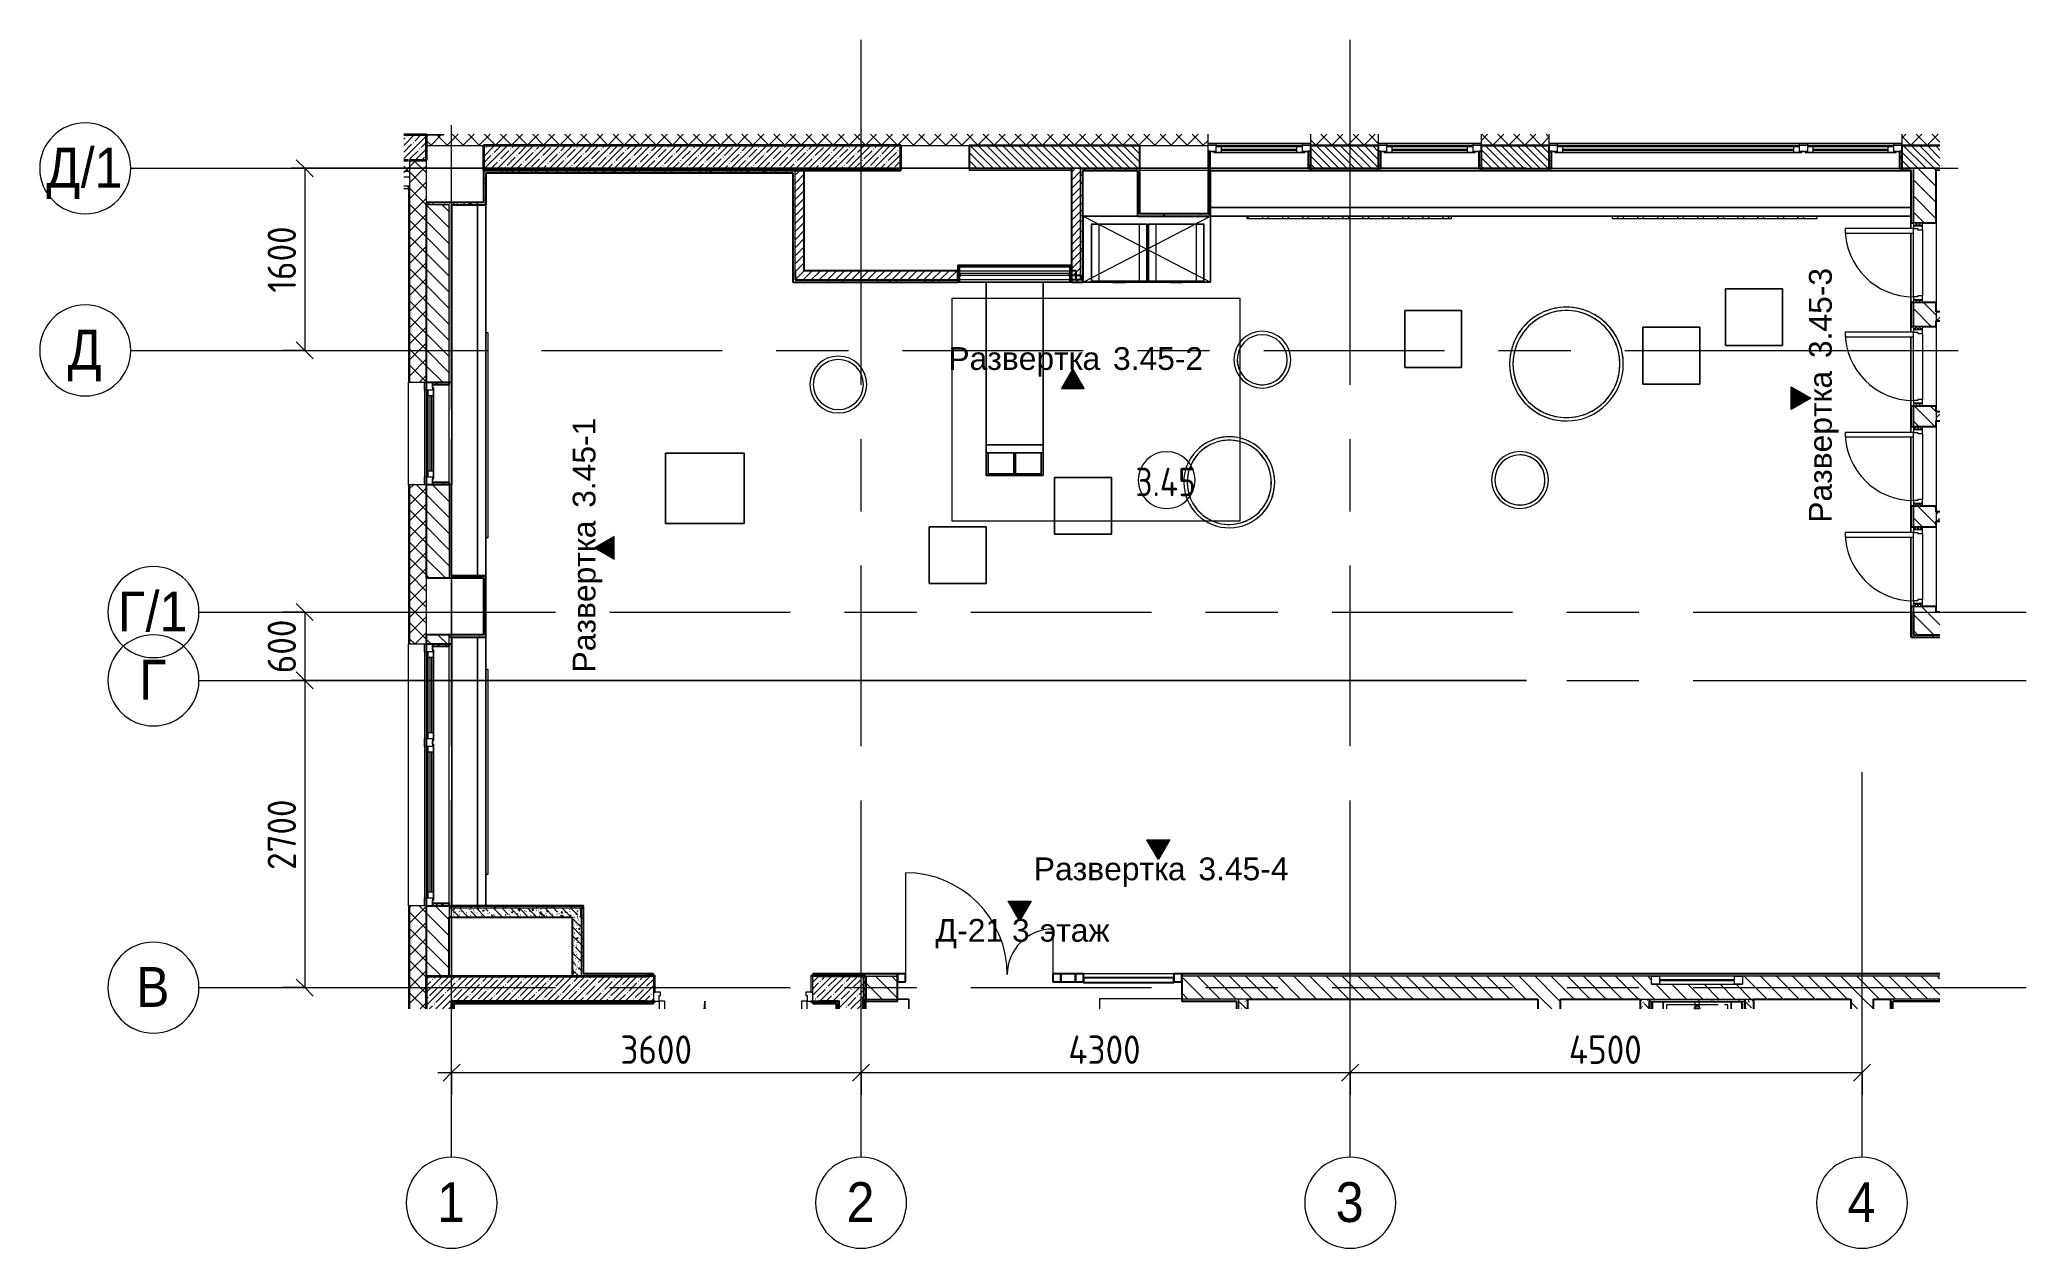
# Model space of a CAD drawing. Header units: millimetres. Extents: x -3511 to 67671, y -1987 to 16130.
# Drawn here: x -3511 to 13954, y 5510 to 16130 of the extents above; entities that cross this region are included whole.
import ezdxf

# ---------------------------------------------------------------- set-up
doc = ezdxf.new("R2010")
doc.units = ezdxf.units.MM
doc.linetypes.add('Осевая', pattern=[3175, 635, -476.25, 1587.5, -476.25])
for name, color, linetype, lineweight in [('0-1', 7, 'Continuous', 9), ('A-ANNO-DIMS', 7, 'Continuous', 9), ('A-ANNO-DIMS-100', 7, 'Continuous', 9), ('A-AREA-IDEN', 7, 'Continuous', 9), ('A-DETL', 7, 'Continuous', 9), ('A-DOOR', 7, 'Continuous', 9), ('A-DOOR-1', 7, 'Continuous', 13), ('A-DOOR-FRAM', 7, 'Continuous', 13), ('A-DOOR-FRAM-1', 7, 'Continuous', 9), ('A-GLAZ', 7, 'Continuous', 9), ('A-GLAZ-1', 7, 'Continuous', 13), ('A-GLAZ-CURT', 7, 'Continuous', 9), ('A-GLAZ-CURT-1', 7, 'Continuous', 25), ('A-GLAZ-CWMG', 7, 'Continuous', 9), ('A-GLAZ-CWMG-1', 7, 'Continuous', 25), ('A-WALL', 7, 'Continuous', 9), ('G-ANNO-SYMB', 7, 'Continuous', 9), ('I-WALL', 7, 'Continuous', 9), ('P-SANR-FIXT', 7, 'Continuous', 9), ('P-SANR-FIXT-1', 7, 'Continuous', 13), ('Знаки', 7, 'Continuous', 9), ('Оси', 7, 'Continuous', 9), ('Оси-1', 7, 'Continuous', 20), ('Оси-2', 7, 'Осевая', 9)]:
    doc.layers.add(name, color=color, linetype=linetype, lineweight=lineweight)
for name, color, linetype, lineweight, true_color in [('A-WALL-1', 7, 'Continuous', 25, 0x3c3c3c), ('A-WALL-2', 7, 'Continuous', 13, 0x3c3c3c), ('A-WALL-3', 7, 'Continuous', 35, 0x3c3c3c), ('A-WALL-FNSH-1', 7, 'Continuous', 13, 0x3c3c3c), ('A-WALL-FNSH-2', 7, 'Continuous', 9, 0x3c3c3c), ('I-FURN-1', 7, 'Continuous', 9, 0xf0f0f0)]:
    doc.layers.add(name, color=color, linetype=linetype, lineweight=lineweight, true_color=true_color)
doc.styles.add('Arial', font='arial.ttf', dxfattribs={"width": 0.9, "height": 350})
doc.styles.add('Arial_1', font='arial.ttf', dxfattribs={"height": 200})
doc.styles.add('GOST Common', font='GOST_Common.ttf', dxfattribs={"width": 0.9, "height": 250})
doc.styles.add('ISOCPEUR', font='isocpeur.ttf', dxfattribs={"width": 0.9, "height": 250})
doc.dimstyles.new('ISO-2_5_0_9К_БОЛЬШОЙ', dxfattribs={"dimscale": 304.8, "dimtxt": 248.995294, "dimasz": 0.492126, "dimexe": 0.393701, "dimexo": 0.984252, "dimgap": 0, "dimtad": 1, "dimdec": 0, "dimrnd": 10, "dimzin": 0, "dimdsep": 46, "dimtxsty": 'ISOCPEUR', "dimblk1": 'OBLIQUE', "dimblk2": 'OBLIQUE', "dimsah": 1, "dimcen": 0.09, "dimdle": 0.393701, "dimazin": 0, "dimtfac": 1, "dimtdec": 4, "dimtix": 1, "dimtmove": 0, "dimatfit": 3, "dimfxl": 1, "dimtvp": 1, "dimtolj": 1, "dimtzin": 0, "dimarcsym": 2})
pattern_1 = [(135, (0, 0), (-70.7107, -70.7107), [])]
pattern_2 = [(45, (0, 0), (-70.7107, 70.7107), []), (135, (0, 0), (-70.7107, -70.7107), [])]
pattern_3 = [(45, (0, 0), (-57.02463, 57.02463), []), (45, (57.025, 0), (-57.02463, 57.02463), [100.806, -20.161, 3.353, -16.808])]
pattern_4 = [(135, (0, 0), (-75.43415, -75.43415), [106.68, -17.78, 3.556, -17.78]), (135, (0, 75.39), (-75.43415, -75.43415), []), (50, (0, 0), (127.5292, -11.1576), [13.335, -146.685]), (355, (0, 0), (-24.6697, 133.74), [10.668, -117.348]), (100.451, (10.63, -0.93), (102.8597, 122.5818), [11.333, -124.663]), (46.184, (0, 35.56), (189.7552, -29.4304), [20.002, -220.027]), (96.636, (15.81, 33.1), (166.1822, 173.1996), [17, -186.995]), (351.184, (0, 35.56), (166.184, 173.1976), [16.002, -176.022]), (21, (17.78, 26.67), (106.1303, -71.586), [13.335, -146.685]), (326, (17.78, 26.67), (43.2619, 128.9318), [10.668, -117.348]), (71.451, (26.62, 20.7), (149.392, 57.345), [11.333, -124.663]), (37.5, (0, 0), (2.16223, 59.18836), [3.353, -112.573, 3.353, -115.773, -117.792]), (37.5, (0, 0), (2.16223, 59.18836), [-235.052, 3.353, -114.44]), (7.5, (0, 0), (46.77386, 70.12615), [3.353, -64.567, 3.353, -109.906, -44.894]), (7.5, (0, 0), (46.77386, 70.12615), [-181.178, 3.353, -41.542]), (327.5, (-39.65, 0), (94.91367, -4.0101), [3.353, -41.097, 3.353, -135.331, -184.023]), (327.5, (-39.65, 0), (94.91367, -4.0101), [-183.134, 3.353, -180.67]), (317.5, (-57.43, 0), (103.69057, 17.7988), [3.353, -54.432, 3.353, -88.748, -130.683]), (317.5, (-57.43, 0), (103.69057, 17.7988), [-149.885, 3.353, -127.33])]
pattern_5 = [(45, (0, 0), (-35.35534, 35.35534), [])]
pattern_6 = [(0, (0, 0), (121.92, 30.48), [10.058, -81.382, 10.058, -81.382, -487.68]), (0, (0, 0), (121.92, 30.48), [-182.88, 10.058, -172.822, 10.058, -81.382, -213.36]), (0, (0, 0), (121.92, 30.48), [-457.2, 10.058, -50.902, 10.058, -142.342]), (120, (45.72, 15.24), (-87.356454, 90.345817), [10.058, -81.382, 10.058, -81.382, -487.68]), (120, (45.72, 15.24), (-87.356454, 90.345817), [-182.88, 10.058, -172.822, 10.058, -81.382, -213.36]), (120, (45.72, 15.24), (-87.356454, 90.345817), [-457.2, 10.058, -50.902, 10.058, -142.342]), (240, (60.96, 76.2), (-34.563546, -120.825817), [10.058, -81.382, 10.058, -81.382, -487.68]), (240, (60.96, 76.2), (-34.563546, -120.825817), [-182.88, 10.058, -172.822, 10.058, -81.382, -213.36]), (240, (60.96, 76.2), (-34.563546, -120.825817), [-457.2, 10.058, -50.902, 10.058, -142.342])]

msp = doc.modelspace()

# ---------------------------------------------------------------- texts
at = {"layer": 'A-AREA-IDEN', "insert": (6122, 12368.6), "char_height": 250, "width": 685.443, "attachment_point": 1, "style": 'GOST Common'}
msp.add_mtext('3.45', dxfattribs=at)
at = {"layer": 'G-ANNO-SYMB', "char_height": 200, "attachment_point": 1, "rotation": 90, "style": 'Arial_1'}
for s, insert, width in [(' 3.45-3', (12043.7, 13254.8), 1074.261), ('Развертка', (12043.7, 11885.5), 1659.493), (' 3.45-1', (1175, 11939.2), 1074.261), ('Развертка', (1175, 10569.9), 1659.493)]:
    msp.add_mtext(s, dxfattribs=dict(at, insert=insert, width=width))
at = {"layer": 'G-ANNO-SYMB', "char_height": 200, "attachment_point": 1, "style": 'Arial_1'}
for s, insert, width in [('Развертка', (4477.8, 13428.5), 1659.493), (' 3.45-2', (5847, 13428.5), 1074.261), ('Развертка', (5228.7, 8943.9), 1659.493), (' 3.45-4', (6598, 8943.9), 1074.261), ('\\fArial|b0|i0|c204|p34|;Д', (4363.1, 8403.6), 232.489), ('-21 3 ', (4554.9, 8403.6), 881.856), ('этаж', (5282.5, 8403.6), 761.603)]:
    msp.add_mtext(s, dxfattribs=dict(at, insert=insert, width=width))
at = {"layer": 'Оси', "char_height": 350, "attachment_point": 1, "style": 'Arial'}
for s, insert, width in [('/1', (-3150.5, 15181), 454.557), ('\\fArial|b0|i0|c204|p34|;\\W.9;Д', (-3454.1, 15181), 367.975), ('\\fArial|b0|i0|c204|p34|;\\W.9;Д', (-3266.5, 13581), 367.975), ('\\fArial|b0|i0|c204|p34|;\\W.9;Г', (-2824.4, 11281), 295.823), ('/1', (-2580.3, 11281), 454.557), ('\\fArial|b0|i0|c204|p34|;\\W.9;Г', (-2636.8, 10681), 295.823), ('\\fArial|b0|i0|c204|p34|;\\W.9;В', (-2663.8, 7981), 360.759), ('\\fArial|b0|i0|c204|p34|;\\W.9;1', (-17.5, 6090.5), 303.038), ('\\fArial|b0|i0|c204|p34|;\\W.9;2', (3582.5, 6090.5), 303.038), ('\\fArial|b0|i0|c204|p34|;\\W.9;3', (7882.5, 6090.5), 303.038), ('\\fArial|b0|i0|c204|p34|;\\W.9;4', (12382.5, 6090.5), 303.038)]:
    msp.add_mtext(s, dxfattribs=dict(at, insert=insert, width=width))

# ---------------------------------------------------------------- blocks, each defined once
blk = doc.blocks.new('120_Окно_СКБ_1Ст - 120_Окно_СКБ_1Ст 900х2500_h_-20664874-План разверток пом_3_45_ Этаж 3')
at = {"layer": 'A-GLAZ'}
for p, q in [((450, -57), (-450, -57)), ((-430, -127), (-400, -127)), ((-330, -107), (330, -107)), ((330, -117), (-330, -117)), ((400, -127), (430, -127))]:
    blk.add_line(p, q, dxfattribs=at)
at = {"layer": 'A-GLAZ-1'}
for p, q in [((-450, -127), (-450, -57)), ((-450, -57), (-380, -57)), ((-380, -127), (-450, -127)), ((-380, -127), (-400, -127)), ((-400, -127), (-400, -137)), ((-400, -137), (400, -137)), ((400, -137), (-400, -137)), ((-380, -57), (-380, -127)), ((380, -87), (-380, -87)), ((-380, -87), (-380, -127)), ((-330, -137), (-330, -87)), ((330, -137), (330, -87)), ((380, -127), (380, -57)), ((380, -57), (450, -57)), ((380, -127), (380, -87)), ((450, -127), (380, -127)), ((400, -127), (380, -127)), ((400, -137), (400, -127)), ((450, -57), (450, -127))]:
    blk.add_line(p, q, dxfattribs=at)
blk = doc.blocks.new('120_Окно_СКБ_2Ст - 120_Окно_СКБ_2Ст 2300х2500 _мал створка справа_-22272277-План разверток пом_3_45_ Этаж 3')
at = {"layer": 'A-GLAZ'}
for p, q in [((1150, -57), (-1150, -57)), ((-1130, -127), (-1100, -127)), ((-1030, -107), (200, -107)), ((200, -117), (-1030, -117)), ((270, -127), (300, -127)), ((370, -107), (1030, -107)), ((1030, -117), (370, -117)), ((1100, -127), (1130, -127))]:
    blk.add_line(p, q, dxfattribs=at)
at = {"layer": 'A-GLAZ-1'}
for p, q in [((-1150, -127), (-1150, -57)), ((-1150, -57), (-1080, -57)), ((-1080, -127), (-1150, -127)), ((-1080, -127), (-1100, -127)), ((-1100, -127), (-1100, -137)), ((-1100, -137), (270, -137)), ((270, -137), (-1100, -137)), ((-1080, -57), (-1080, -127)), ((250, -87), (-1080, -87)), ((-1080, -87), (-1080, -127)), ((-1030, -137), (-1030, -87)), ((200, -137), (200, -87)), ((250, -127), (250, -57)), ((250, -57), (320, -57)), ((250, -127), (250, -87)), ((320, -127), (250, -127)), ((270, -127), (250, -127)), ((270, -137), (270, -127)), ((320, -127), (300, -127)), ((300, -127), (300, -137)), ((300, -137), (1100, -137)), ((1100, -137), (300, -137)), ((320, -57), (320, -127)), ((1080, -87), (320, -87)), ((320, -87), (320, -127)), ((370, -137), (370, -87)), ((1030, -137), (1030, -87)), ((1080, -127), (1080, -57)), ((1080, -57), (1150, -57)), ((1080, -127), (1080, -87)), ((1150, -127), (1080, -127)), ((1100, -127), (1080, -127)), ((1100, -137), (1100, -127)), ((1150, -57), (1150, -127))]:
    blk.add_line(p, q, dxfattribs=at)
blk = doc.blocks.new('110_Дверь_СКБ_2Ст - Д-1 Лестничная клетка EIS60-24280000-План разверток пом_3_45_ Этаж 3')
at = {"layer": 'A-DOOR'}
for centre, radius, start, end in [((-638, 110), 900, 0, 4.2917), ((662, 110), 400, 170.3144, 180)]:
    blk.add_arc(centre, radius, start, end, dxfattribs=at)
at = {"layer": 'A-DOOR-1'}
for p, q in [((-638, 177), (-638, 110)), ((-588, 110), (-588, 177)), ((612, 177), (612, 110)), ((662, 110), (662, 177)), ((-638, 110), (-588, 110)), ((612, 110), (662, 110))]:
    blk.add_line(p, q, dxfattribs=at)
at = {"layer": 'A-DOOR-FRAM'}
for p, q in [((-672, 118), (-742, 118)), ((-742, 118), (-742, 110)), ((-742, 110), (-672, 110)), ((-638, 110), (-688, 110)), ((-688, 110), (-688, 30)), ((-688, 30), (-628, 30)), ((-672, 30), (-688, 30)), ((-688, 30), (-688, -110)), ((-672, 110), (-672, 118)), ((-672, -110), (-672, 30)), ((-638, 60), (-638, 110)), ((-628, 60), (-638, 60)), ((-628, 30), (-628, 60)), ((662, 60), (652, 60)), ((652, 60), (652, 30)), ((652, 30), (712, 30)), ((662, 110), (662, 60)), ((712, 110), (662, 110)), ((768, 118), (698, 118)), ((698, 118), (698, 110)), ((698, 110), (768, 110)), ((712, 30), (698, 30)), ((698, 30), (698, -110)), ((712, 30), (712, 110)), ((712, -110), (712, 30)), ((768, 110), (768, 118)), ((-672, -110), (-742, -110)), ((-742, -110), (-742, -118)), ((-742, -118), (-672, -118)), ((-688, -110), (-672, -110)), ((-672, -118), (-672, -110)), ((698, -110), (712, -110)), ((768, -110), (698, -110)), ((698, -110), (698, -118)), ((698, -118), (768, -118)), ((768, -118), (768, -110))]:
    blk.add_line(p, q, dxfattribs=at)
blk = doc.blocks.new('120_Окно_СКБ_2Ст - 120_Окно_СКБ_2Ст 3100х2500 _мал_створка слева_ 2-22446355-План разверток пом_3_45_ Этаж 3')
at = {"layer": 'A-GLAZ'}
for p, q in [((1550, -57), (-1550, -57)), ((-1530, -127), (-1500, -127)), ((-1430, -107), (600, -107)), ((600, -117), (-1430, -117)), ((670, -127), (700, -127)), ((770, -107), (1430, -107)), ((1430, -117), (770, -117)), ((1500, -127), (1530, -127))]:
    blk.add_line(p, q, dxfattribs=at)
at = {"layer": 'A-GLAZ-1'}
for p, q in [((-1550, -127), (-1550, -57)), ((-1550, -57), (-1480, -57)), ((-1480, -127), (-1550, -127)), ((-1480, -127), (-1500, -127)), ((-1500, -127), (-1500, -137)), ((-1500, -137), (670, -137)), ((670, -137), (-1500, -137)), ((-1480, -57), (-1480, -127)), ((650, -87), (-1480, -87)), ((-1480, -87), (-1480, -127)), ((-1430, -137), (-1430, -87)), ((600, -137), (600, -87)), ((650, -127), (650, -57)), ((650, -57), (720, -57)), ((650, -127), (650, -87)), ((720, -127), (650, -127)), ((670, -127), (650, -127)), ((670, -137), (670, -127)), ((720, -127), (700, -127)), ((700, -127), (700, -137)), ((700, -137), (1500, -137)), ((1500, -137), (700, -137)), ((720, -57), (720, -127)), ((1480, -87), (720, -87)), ((720, -87), (720, -127)), ((770, -137), (770, -87)), ((1430, -137), (1430, -87)), ((1480, -127), (1480, -57)), ((1480, -57), (1550, -57)), ((1480, -127), (1480, -87)), ((1550, -127), (1480, -127)), ((1500, -127), (1480, -127)), ((1500, -137), (1500, -127)), ((1550, -57), (1550, -127))]:
    blk.add_line(p, q, dxfattribs=at)
blk = doc.blocks.new('110_Дверь_СКБ_1Ст - д-18 700x2100h_Технический шкаф ЭОМ и СС-23257539-План разверток пом_3_45_ Этаж 3')
at = {"layer": 'A-DOOR'}
h = blk.add_hatch(dxfattribs=at)
h.set_pattern_fill('FP_7', color=256, style=0, pattern_type=2)
h.set_pattern_definition([(135, (1951.41, 164.685), (-14.14214, -14.14214), []), (225, (1951.41, 164.685), (14.14214, -14.14214), [])])
h.paths.add_polyline_path([(337.5, 20), (362.5, 20), (362.5, 100), (337.5, 100)])
at = {"layer": 'A-DOOR-FRAM-1'}
h = blk.add_hatch(dxfattribs=at)
h.set_pattern_fill('FP_8', color=256, style=0, pattern_type=2)
h.set_pattern_definition([(45, (-171.384, 164.685), (-14.1421, 14.1421), []), (135, (-171.384, 164.685), (-14.1421, -14.1421), [])])
h.paths.add_polyline_path([(-337.5, 20), (-312.5, 20), (-312.5, 100), (-337.5, 100)])
at = {"layer": 'A-DOOR'}
blk.add_arc((312.5, 100), 600, 90, 180, dxfattribs=at)
at = {"layer": 'A-DOOR-1'}
for p, q in [((312.5, 700), (272.5, 700)), ((272.5, 700), (272.5, 100)), ((312.5, 100), (312.5, 700)), ((272.5, 100), (312.5, 100))]:
    blk.add_line(p, q, dxfattribs=at)
at = {"layer": 'A-DOOR-FRAM'}
for p, q in [((-312.5, 100), (-337.5, 100)), ((-337.5, 100), (-337.5, 20)), ((-337.5, 20), (-312.5, 20)), ((-287.5, 100), (-312.5, 100)), ((-312.5, 100), (-312.5, 20)), ((-312.5, 20), (-312.5, 100)), ((-312.5, 20), (-277.5, 20)), ((-287.5, 60), (-287.5, 100)), ((-277.5, 60), (-287.5, 60)), ((-277.5, 20), (-277.5, 60)), ((312.5, 60), (302.5, 60)), ((302.5, 60), (302.5, 20)), ((302.5, 20), (337.5, 20)), ((312.5, 100), (312.5, 60)), ((337.5, 100), (312.5, 100)), ((337.5, 20), (337.5, 100)), ((362.5, 100), (337.5, 100)), ((337.5, 100), (337.5, 20)), ((337.5, 20), (362.5, 20)), ((362.5, 20), (362.5, 100))]:
    blk.add_line(p, q, dxfattribs=at)
at = {"layer": 'A-DOOR-FRAM-1'}
for p, q in [((-287.5, 100), (272.5, 100)), ((302.5, 20), (-277.5, 20))]:
    blk.add_line(p, q, dxfattribs=at)
blk = doc.blocks.new('120_Окно_СКБ_1Ст - 120_Окно_СКБ_1Ст_900х2500_h_-20705657-План разверток пом_3_45_ Этаж 3')
at = {"layer": 'A-GLAZ'}
for p, q in [((450, -57), (-450, -57)), ((-430, -127), (-400, -127)), ((-330, -107), (330, -107)), ((330, -117), (-330, -117)), ((400, -127), (430, -127))]:
    blk.add_line(p, q, dxfattribs=at)
at = {"layer": 'A-GLAZ-1'}
for p, q in [((-450, -127), (-450, -57)), ((-450, -57), (-380, -57)), ((-380, -127), (-450, -127)), ((-380, -127), (-400, -127)), ((-400, -127), (-400, -137)), ((-400, -137), (400, -137)), ((400, -137), (-400, -137)), ((-380, -57), (-380, -127)), ((380, -87), (-380, -87)), ((-380, -87), (-380, -127)), ((-330, -137), (-330, -87)), ((330, -137), (330, -87)), ((380, -127), (380, -57)), ((380, -57), (450, -57)), ((380, -127), (380, -87)), ((450, -127), (380, -127)), ((400, -127), (380, -127)), ((400, -137), (400, -127)), ((450, -57), (450, -127))]:
    blk.add_line(p, q, dxfattribs=at)
blk = doc.blocks.new('Стол базовый прямоугольный - 1_290-25520344-План разверток пом_3_45_ Этаж 3')
at = {"layer": 'I-FURN-1'}
for p, q in [((107, 455), (-618, 455)), ((-618, 455), (-618, 365))]:
    blk.add_line(p, q, dxfattribs=at)
blk = doc.blocks.new('Шкаф параметрический - 1_309-32541261-План разверток пом_3_45_ Этаж 3')
at = {"layer": 'I-FURN-1'}
for p, q in [((0, 0), (1120, 581)), ((0, 581), (1120, 0)), ((1120, 581), (0, 581)), ((0, 581), (0, 0)), ((0, 0), (0, 581)), ((0, 581), (479, 581)), ((479, 581), (1119, 581)), ((1120, 0), (1120, 581)), ((1120, 581), (1120, 0)), ((0, 0), (1120, 0)), ((263, 0), (0, 0)), ((373, 0), (263, 0)), ((764, 0), (373, 0)), ((874, 0), (764, 0)), ((1120, 0), (874, 0))]:
    blk.add_line(p, q, dxfattribs=at)
blk = doc.blocks.new('ПУФ - 800 мешок 1_51-26157157-План разверток пом_3_45_ Этаж 3')
at = {"layer": 'I-FURN-1'}
blk.add_line((-165, 331), (-165, 331), dxfattribs=at)
for radius, start, end in [(400, 0, 180), (400, 0, 180), (370, 0, 180), (370, 95.2941, 116.4616), (370, 31.7647, 95.2941), (370, 116.4706, 180), (370, 0, 31.7647), (400, 180, 360), (400, 180, 320), (370, 180, 328.2353), (370, 180, 243.5294), (400, 320, 0), (370, 349.5929, 0), (370, 254.1176, 349.4118), (370, 328.2353, 349.4118), (370, 349.5929, 360), (370, 243.5294, 254.1176)]:
    blk.add_arc((0, 0), radius, start, end, dxfattribs=at)
blk = doc.blocks.new('Мебель_универсальная - 1_298-26158527-План разверток пом_3_45_ Этаж 3')
at = {"layer": 'I-FURN-1'}
for p, q in [((345, 309), (-345, 309)), ((-345, 309), (-345, -309)), ((-345, -309), (-345, 309)), ((-345, 309), (345, 309)), ((345, -309), (345, 309)), ((345, 309), (345, -309)), ((-345, -309), (345, -309)), ((345, -309), (-345, -309))]:
    blk.add_line(p, q, dxfattribs=at)
blk = doc.blocks.new('ПУФ2 - 1_52б-25464744-План разверток пом_3_45_ Этаж 3')
at = {"layer": 'I-FURN-1'}
for radius, start, end in [(500, 360, 180), (470, 360, 180), (470, 117, 180), (500, 36, 144), (470, 0, 117), (500, 144, 180), (500, 27, 36), (500, 18, 27), (500, 180, 360), (500, 180, 243), (470, 180, 261), (470, 180, 360), (470, 261, 360), (500, 0, 18), (500, 270, 360), (500, 243, 261), (500, 261, 270)]:
    blk.add_arc((0, 0), radius, start, end, dxfattribs=at)
blk = doc.blocks.new('Съемный металлический экран с перфорацией - E1-31419150-План разверток пом_3_45_ Этаж 3')
at = {"layer": 'Знаки'}
for p, q in [((1800, 20), (0, 20)), ((0, 20), (0, 0)), ((0, 0), (1800, 0)), ((1800, 0), (1800, 20))]:
    blk.add_line(p, q, dxfattribs=at)
blk = doc.blocks.new('Съемный металлический экран с перфорацией - E1-V1-План разверток пом_3_45_ Этаж 3')
at = {"layer": 'Знаки'}
for p, q in [((1800, 20), (0, 20)), ((0, 20), (0, 0)), ((0, 0), (1800, 0)), ((1800, 0), (1800, 20))]:
    blk.add_line(p, q, dxfattribs=at)
blk = doc.blocks.new('Съемный металлический экран с перфорацией - E1-V2-План разверток пом_3_45_ Этаж 3')
at = {"layer": 'Знаки'}
h = blk.add_hatch(dxfattribs=at)
h.set_pattern_fill('FP_10', color=256, style=0, pattern_type=2)
h.set_pattern_definition([(0, (-7081.406, -14560), (0, 50.8), [13.612, -74.376]), (60, (-7056.006, -14553.194), (-43.99409, 25.4), [13.612, -74.376]), (120, (-7049.2, -14527.794), (-43.99409, -25.4), [13.612, -74.376]), (30, (-7067.79, -14560), (9e-05, 101.59984), [13.612, -87.988]), (30, (-7093.19, -14516.01), (9e-05, 101.59984), [13.612, -87.988]), (150, (-7081.41, -14560), (-87.9881, -50.79984), [13.612, -87.988]), (150, (-7056.01, -14516.01), (-87.9881, -50.79984), [13.612, -87.988]), (90, (-7049.2, -14541.41), (-87.988, 50.8), [13.612, -87.988]), (90, (-7100, -14541.41), (-87.988, 50.8), [13.612, -87.988])])
h.paths.add_polyline_path([(1800, 0), (1800, 20), (0, 20), (0, 0), (1452, 0)])
for p, q in [((0, 20), (0, 0)), ((0, 0), (1800, 0)), ((1800, 0), (1800, 20))]:
    blk.add_line(p, q, dxfattribs=at)
blk = doc.blocks.new('Съемный металлический экран с перфорацией - E1-V3-План разверток пом_3_45_ Этаж 3')
at = {"layer": 'Знаки'}
h = blk.add_hatch(dxfattribs=at)
h.set_pattern_fill('FP_11', color=256, style=0, pattern_type=2)
h.set_pattern_definition([(0, (-10295.93, -14560), (0, 50.8), [13.612, -74.376]), (60, (-10270.53, -14553.194), (-43.99409, 25.4), [13.612, -74.376]), (120, (-10263.725, -14527.794), (-43.99409, -25.4), [13.612, -74.376]), (30, (-10282.32, -14560), (9e-05, 101.59984), [13.612, -87.988]), (30, (-10307.72, -14516.01), (9e-05, 101.59984), [13.612, -87.988]), (150, (-10295.93, -14560), (-87.9881, -50.79984), [13.612, -87.988]), (150, (-10270.53, -14516.01), (-87.9881, -50.79984), [13.612, -87.988]), (90, (-10263.725, -14541.41), (-87.988, 50.8), [13.612, -87.988]), (90, (-10314.525, -14541.41), (-87.988, 50.8), [13.612, -87.988])])
h.paths.add_polyline_path([(1192, 0), (1800, 0), (1800, 20), (0, 20), (0, 0), (348, 0)])
for p, q in [((0, 20), (0, 0)), ((0, 0), (1800, 0)), ((1800, 0), (1800, 20))]:
    blk.add_line(p, q, dxfattribs=at)
blk = doc.blocks.new('сифон - Для раковины-30615598-План разверток пом_3_45_ Этаж 3')
at = {"layer": 'P-SANR-FIXT'}
for p, q in [((191, 35), (191, 40)), ((191, -40), (191, 35))]:
    blk.add_line(p, q, dxfattribs=at)
at = {"layer": 'P-SANR-FIXT-1'}
for p, q in [((191, 20), (168, 20)), ((168, -20), (191, -20))]:
    blk.add_line(p, q, dxfattribs=at)
blk = doc.blocks.new('смеситель для раковины - Default-30615600-План разверток пом_3_45_ Этаж 3')
at = {"layer": '0-1'}
for p, q in [((-23, 3), (-23, 4)), ((23, 4), (23, 3))]:
    blk.add_line(p, q, dxfattribs=at)
at = {"layer": '0-1', "flags": 128}
blk.add_lwpolyline([(12, 0), (14, 2), (16, 4)], dxfattribs=at)
at = {"layer": 'P-SANR-FIXT'}
for p, q in [((-21, 4), (-21, -23)), ((21, -23), (21, 4)), ((23, 3), (23, 1)), ((23, 1), (23, 3)), ((-21, -23), (21, -23)), ((-1, -3), (1, -3))]:
    blk.add_line(p, q, dxfattribs=at)
at = {"layer": 'P-SANR-FIXT', "flags": 128}
for points in [[(-16, 4), (-13, 2), (-10, 0), (-6, -2), (-2, -2), (2, -2), (6, -2), (10, 0), (11, 0)], [(11, 1), (13, 2), (16, 4)], [(1, -4), (0, -4), (0, -4), (0, -4), (0, -4), (-1, -4)]]:
    blk.add_lwpolyline(points, dxfattribs=at)
at = {"layer": 'P-SANR-FIXT'}
for major_axis, start_param, end_param in [((20.8, 0), 3.870854, 5.358408), ((20.7, 0), 3.994763, 4.083653), ((20.8, 0), 5.376246, 5.598564), ((20.7, 0), 4.276566, 4.807479), ((20.8, 0), 4.9338, 5.10736)]:
    blk.add_ellipse((0, 17), major_axis=major_axis, ratio=0.98634, start_param=start_param, end_param=end_param, dxfattribs=at)
for points, knots in [([(-23, 4), (-23, 4), (-23, 4), (-23, 2), (-23, 2), (-23, 1)], [0.7330862, 0.7330862, 0.7330862, 0.7330862, 0.75, 0.8333333, 1, 1, 1, 1]), ([(23, 0), (23, -3), (22, -6), (20, -11), (18, -15), (15, -18), (12, -20), (8, -22), (5, -23), (2, -23), (-2, -23), (-6, -22), (-10, -21), (-13, -19), (-15, -18), (-17, -16), (-19, -13), (-22, -8), (-23, -3), (-23, 0)], [0, 0, 0, 0, 0.111111, 0.166667, 0.222222, 0.277778, 0.333333, 0.388889, 0.444444, 0.479167, 0.513889, 0.583333, 0.652778, 0.6875, 0.722222, 0.756944, 0.791667, 0.861111, 1, 1, 1, 1]), ([(-1, -4), (-2, -4), (-4, -4), (-7, -3), (-10, -2), (-13, 0), (-15, 2), (-16, 3), (-16, 4)], [0, 0, 0, 0, 0.1, 0.2, 0.3, 0.4, 0.5, 0.5630162, 0.5630162, 0.5630162, 0.5630162]), ([(-16, 4), (-16, 4), (-15, 3), (-14, 2), (-12, 1), (-11, 0), (-9, -1), (-7, -2), (-4, -2), (0, -3), (4, -2), (7, -2), (9, -1), (10, 0), (11, 0), (12, 1), (13, 1), (14, 2), (15, 3), (16, 4), (16, 4)], [0.2349102, 0.2349102, 0.2349102, 0.2349102, 0.25, 0.2777778, 0.3055556, 0.3333333, 0.3611111, 0.3888889, 0.4444444, 0.5, 0.5555556, 0.6111111, 0.6388889, 0.6527778, 0.6666667, 0.6805556, 0.6944444, 0.7222222, 0.75, 0.7638889, 0.7638889, 0.7638889, 0.7638889]), ([(14, 4), (13, 3), (10, 1), (4, -2), (-4, -2), (-10, 1), (-13, 3), (-14, 4)], [-0.7256669, -0.7256669, -0.7256669, -0.7256669, -0.6666667, -0.5555556, -0.4444444, -0.3333333, -0.2743331, -0.2743331, -0.2743331, -0.2743331]), ([(16, 4), (15, 3), (13, 0), (7, -3), (3, -4), (1, -4)], [0.4367812, 0.4367812, 0.4367812, 0.4367812, 0.6, 0.8, 1, 1, 1, 1]), ([(-1, -4), (-1, -4), (-1, -4), (-1, -3), (-1, -3), (-1, -3), (-1, -3)], [0, 0, 0, 0, 0.363636, 0.545455, 0.727273, 1, 1, 1, 1]), ([(1, -4), (1, -4), (1, -4), (1, -3), (1, -3), (1, -3), (1, -3)], [0, 0, 0, 0, 0.363636, 0.545455, 0.727273, 1, 1, 1, 1])]:
    blk.add_open_spline(points, degree=3, knots=knots, dxfattribs=at)
for points in [[(-23, 1), (-23, 2), (-23, 2), (-23, 3)], [(-3, -3), (-2, -3), (-1, -3), (-1, -3)]]:
    blk.add_open_spline(points, degree=3, dxfattribs=at)
blk = doc.blocks.new('Мойка кухонная - Раковина Roca Victoria-N Unik 600х460 мм-30768662-План разверток пом_3_45_ Этаж 3')
at = {"layer": 'P-SANR-FIXT'}
for p, q in [((186, 0), (-270, 0)), ((-270, 0), (-270, -36)), ((270, 0), (241, 0)), ((270, -36), (270, 0))]:
    blk.add_line(p, q, dxfattribs=at)
blk = doc.blocks.new('1_113 тумба - 1_113 тумба-31126920-План разверток пом_3_45_ Этаж 3')
at = {"layer": 'I-FURN-1'}
for p, q in [((-101, 1500), (0, 1500)), ((0, 1500), (-101, 1500)), ((-101, 1500), (0, 1500)), ((0, 1500), (0, 1413)), ((0, 1413), (0, 1500)), ((0, 1500), (0, 1413))]:
    blk.add_line(p, q, dxfattribs=at)
blk = doc.blocks.new('Стол для рисования - Стол для рисования-31999524-План разверток пом_3_45_ Этаж 3')
at = {"layer": 'I-FURN-1'}
for p, q in [((-134, 500), (-150, 500)), ((-150, 500), (-150, -500)), ((-150, -500), (-150, 500)), ((-150, 500), (-134, 500)), ((-150, 500), (-150, -500)), ((0, 500), (-150, 500)), ((-150, 500), (0, 500)), ((-150, -500), (-150, 500)), ((-150, 500), (-150, -500)), ((-100, 500), (-150, 500)), ((-150, 500), (-100, 500)), ((-150, -500), (-150, 500)), ((0, 500), (-134, 500)), ((-134, 500), (-134, 484)), ((-134, 484), (-134, 500)), ((-134, 500), (-100, 500)), ((-134, -500), (-134, 500)), ((-134, 500), (-134, 484)), ((-134, 484), (0, 484)), ((-81, 484), (-134, 484)), ((-134, 484), (-134, -484)), ((-100, 500), (-60, 500)), ((-60, 500), (-100, 500)), ((-100, 500), (-60, 500)), ((-82, 484), (-82, 478)), ((-82, 484), (-59, 484)), ((-81, 484), (-82, 484)), ((-82, 478), (-81, 478)), ((-80, 478), (-82, 478)), ((-75, 484), (-81, 484)), ((-75, 484), (-81, 484)), ((-81, 478), (-75, 478)), ((-78, 478), (-80, 478)), ((-74, 478), (-78, 478)), ((-75, 484), (-75, 478)), ((-75, 484), (-74, 484)), ((-74, 484), (-75, 484)), ((-75, 478), (-75, -479)), ((-71, 484), (-74, 484)), ((-74, 484), (-71, 484)), ((-71, 484), (-74, 484)), ((-74, 478), (-72, 478)), ((-52, 478), (-74, 478)), ((-71, 484), (-73, 484)), ((-72, 478), (-71, 478)), ((-67, 484), (-71, 484)), ((-71, 484), (-67, 484)), ((-67, 484), (-71, 484)), ((-67, 484), (-71, 484)), ((-71, 478), (-69, 478)), ((-69, 478), (-67, 478)), ((-63, 484), (-67, 484)), ((-67, 484), (-63, 484)), ((-63, 484), (-67, 484)), ((-63, 484), (-67, 484)), ((-67, 478), (-65, 478)), ((-65, 478), (-63, 478)), ((-60, 484), (-63, 484)), ((-63, 484), (-60, 484)), ((-60, 484), (-63, 484)), ((-61, 484), (-63, 484)), ((-63, 478), (-62, 478)), ((-62, 478), (-60, 478)), ((-60, 500), (0, 500)), ((0, 500), (-60, 500)), ((-60, 500), (0, 500)), ((-60, 478), (-60, 484)), ((-60, 484), (-60, 484)), ((-60, 484), (-60, 484)), ((-60, -479), (-60, 478)), ((-59, 484), (-56, 484)), ((-52, 484), (-59, 484)), ((-52, 484), (-59, 484)), ((-59, 478), (-52, 478)), ((-56, 484), (-52, 484)), ((-52, 478), (-52, 484)), ((-52, 484), (-52, 484)), ((0, 484), (-52, 484)), ((-52, 478), (-52, 478)), ((0, 484), (0, 500)), ((0, 500), (0, 484)), ((0, -500), (0, 500)), ((0, 500), (0, -500)), ((0, 484), (0, 500)), ((0, 500), (0, 484)), ((0, -484), (0, 484)), ((0, 484), (0, -484)), ((1500, 250), (0, 250)), ((0, 250), (0, -250)), ((0, -250), (0, 250)), ((0, 250), (1500, 250)), ((1430, 250), (1430, -250)), ((1500, 250), (1430, 250)), ((1430, 250), (1500, 250)), ((1430, -250), (1430, 250)), ((1700, 250), (1500, 250)), ((1500, 250), (1500, 234)), ((1500, 234), (1500, 250)), ((1500, 250), (1700, 250)), ((1500, 234), (1500, 250)), ((1500, 250), (1500, 8)), ((1500, -250), (1500, 250)), ((1500, 250), (1500, 234)), ((1500, 234), (1700, 234)), ((1684, 234), (1500, 234)), ((1500, 8), (1500, 234)), ((1684, 234), (1500, 234)), ((1500, 234), (1500, 8)), ((1500, 8), (1500, 234)), ((1500, 234), (1684, 234)), ((1500, 234), (1500, 8)), ((1700, 234), (1684, 234)), ((1684, 234), (1684, -234)), ((1684, 8), (1684, 234)), ((1684, 234), (1700, 234)), ((1700, 234), (1684, 234)), ((1700, 234), (1684, 234)), ((1684, 234), (1700, 234)), ((1700, 234), (1700, 250)), ((1700, 250), (1700, 234)), ((1700, -234), (1700, 234)), ((1700, 234), (1700, -234)), ((1700, -234), (1700, 234)), ((1700, 234), (1700, -234)), ((1684, 8), (1500, 8)), ((1500, 8), (1500, -8)), ((1500, -8), (1500, 8)), ((1500, 8), (1684, 8)), ((1500, -8), (1500, 8)), ((1500, 8), (1500, -8)), ((1500, 8), (1500, -8)), ((1500, -8), (1500, 8)), ((1500, 8), (1500, -8)), ((1684, -8), (1684, 8)), ((1684, 8), (1684, -8)), ((1684, -8), (1684, 8)), ((1500, -8), (1684, -8)), ((1684, -8), (1500, -8)), ((1500, -234), (1500, -8)), ((1500, -8), (1500, -250)), ((1500, -8), (1500, -234)), ((1500, -234), (1500, -8)), ((1500, -8), (1500, -234)), ((1684, -234), (1684, -8)), ((0, -250), (1500, -250)), ((1500, -250), (0, -250)), ((1430, -250), (1500, -250)), ((1500, -250), (1430, -250)), ((1700, -234), (1500, -234)), ((1500, -234), (1500, -250)), ((1500, -250), (1500, -234)), ((1500, -234), (1684, -234)), ((1500, -250), (1500, -234)), ((1500, -234), (1684, -234)), ((1684, -234), (1500, -234)), ((1500, -234), (1500, -250)), ((1500, -250), (1700, -250)), ((1700, -250), (1500, -250)), ((1684, -234), (1700, -234)), ((1700, -234), (1684, -234)), ((1684, -234), (1700, -234)), ((1684, -234), (1700, -234)), ((1700, -234), (1684, -234)), ((1700, -250), (1700, -234)), ((1700, -234), (1700, -250)), ((-150, -500), (-134, -500)), ((-134, -500), (-150, -500)), ((-150, -500), (0, -500)), ((0, -500), (-150, -500)), ((-150, -500), (-100, -500)), ((-100, -500), (-150, -500)), ((0, -484), (-134, -484)), ((-134, -484), (-134, -500)), ((-134, -500), (-134, -484)), ((-134, -484), (-81, -484)), ((-134, -484), (-134, -500)), ((-134, -500), (0, -500)), ((-100, -500), (-134, -500)), ((0, -500), (-100, -500)), ((-100, -500), (0, -500)), ((0, -500), (-100, -500)), ((-82, -479), (-82, -484)), ((-82, -479), (-52, -479)), ((-81, -479), (-82, -479)), ((-82, -484), (-81, -484)), ((-52, -484), (-82, -484)), ((-75, -479), (-81, -479)), ((-81, -484), (-75, -484)), ((-81, -484), (-75, -484)), ((-75, -479), (-75, -484)), ((-75, -484), (-74, -484)), ((-74, -484), (-75, -484)), ((-72, -479), (-74, -479)), ((-74, -484), (-71, -484)), ((-74, -484), (-71, -484)), ((-71, -484), (-74, -484)), ((-73, -484), (-71, -484)), ((-71, -479), (-72, -479)), ((-69, -479), (-71, -479)), ((-71, -484), (-67, -484)), ((-71, -484), (-67, -484)), ((-67, -484), (-71, -484)), ((-71, -484), (-67, -484)), ((-67, -479), (-69, -479)), ((-65, -479), (-67, -479)), ((-67, -484), (-63, -484)), ((-67, -484), (-63, -484)), ((-63, -484), (-67, -484)), ((-67, -484), (-63, -484)), ((-63, -479), (-65, -479)), ((-62, -479), (-63, -479)), ((-63, -484), (-60, -484)), ((-63, -484), (-60, -484)), ((-60, -484), (-63, -484)), ((-63, -484), (-61, -484)), ((-60, -479), (-62, -479)), ((-60, -484), (-60, -479)), ((-52, -479), (-59, -479)), ((-59, -484), (-52, -484)), ((-59, -484), (-52, -484)), ((-52, -484), (-52, -479)), ((-52, -479), (-52, -479)), ((-52, -484), (-52, -484)), ((-52, -484), (0, -484)), ((0, -500), (0, -484)), ((0, -484), (0, -500)), ((0, -500), (0, -484)), ((0, -484), (0, -500))]:
    blk.add_line(p, q, dxfattribs=at)
blk = doc.blocks.new('Пуф круглый - Пуф круглый-32037574-План разверток пом_3_45_ Этаж 3')
at = {"layer": 'I-FURN-1'}
for p, q in [((-180, 250), (-180, -250)), ((-180, 250), (-69, 250)), ((-179, 250), (-180, 250)), ((-127, 250), (-179, 250)), ((-47, 250), (-127, 250)), ((-69, 250), (-2, 250)), ((-2, 250), (-47, 250)), ((2, 250), (69, 250)), ((127, 250), (2, 250)), ((69, 250), (156, 250)), ((156, 250), (127, 250)), ((156, 250), (180, 250)), ((179, 250), (156, 250)), ((180, 250), (179, 250)), ((180, -250), (180, 250)), ((-180, -250), (-179, -250)), ((-69, -250), (-180, -250)), ((-179, -250), (-90, -250)), ((-90, -250), (-70, -250)), ((-70, -250), (-70, -257)), ((-70, -250), (-40, -250)), ((-69, -250), (-70, -250)), ((-70, -250), (-65, -250)), ((-70, -257), (-69, -257)), ((-33, -257), (-70, -257)), ((-50, -250), (-69, -250)), ((-2, -250), (-69, -250)), ((-69, -257), (-55, -257)), ((-65, -250), (-47, -250)), ((-55, -257), (-33, -257)), ((-31, -257), (-55, -257)), ((-55, -260), (-55, -257)), ((-55, -257), (-55, -260)), ((-55, -257), (-36, -257)), ((-55, -262), (-55, -260)), ((-55, -260), (-55, -262)), ((-55, -262), (55, -262)), ((55, -262), (-55, -262)), ((-45, -250), (-50, -250)), ((-47, -250), (-31, -250)), ((-40, -250), (-45, -250)), ((-40, -250), (-33, -250)), ((-36, -250), (-40, -250)), ((-33, -250), (-36, -250)), ((-36, -257), (-33, -257)), ((-33, -250), (-31, -250)), ((-31, -250), (-33, -250)), ((-33, -257), (33, -257)), ((-33, -257), (-31, -257)), ((-30, -257), (-33, -257)), ((-31, -250), (-30, -250)), ((-30, -250), (-31, -250)), ((-31, -250), (-2, -250)), ((31, -257), (-31, -257)), ((-31, -257), (-30, -257)), ((-30, -257), (-30, -250)), ((2, -250), (31, -250)), ((69, -250), (2, -250)), ((30, -250), (30, -257)), ((30, -250), (70, -250)), ((31, -250), (30, -250)), ((30, -257), (31, -257)), ((31, -257), (30, -257)), ((33, -250), (31, -250)), ((31, -250), (40, -250)), ((40, -257), (31, -257)), ((31, -257), (55, -257)), ((45, -257), (31, -257)), ((36, -250), (33, -250)), ((33, -257), (40, -257)), ((64, -250), (36, -250)), ((41, -250), (70, -250)), ((41, -257), (55, -257)), ((55, -257), (41, -257)), ((70, -257), (45, -257)), ((55, -257), (55, -260)), ((55, -257), (55, -260)), ((55, -257), (69, -257)), ((55, -260), (55, -262)), ((55, -260), (55, -262)), ((67, -250), (64, -250)), ((69, -250), (67, -250)), ((70, -250), (69, -250)), ((180, -250), (69, -250)), ((69, -257), (70, -257)), ((70, -257), (70, -250)), ((70, -250), (156, -250)), ((156, -250), (174, -250)), ((174, -250), (179, -250)), ((179, -250), (180, -250))]:
    blk.add_line(p, q, dxfattribs=at)
blk = doc.blocks.new('Пуф круглый - Пуф круглый-V4-План разверток пом_3_45_ Этаж 3')
at = {"layer": 'I-FURN-1'}
for p, q in [((-180, 250), (-180, -250)), ((-180, 250), (-69, 250)), ((-179, 250), (-180, 250)), ((-174, 250), (-179, 250)), ((-156, 250), (-174, 250)), ((-90, 250), (-156, 250)), ((-2, 250), (-90, 250)), ((-69, 250), (-2, 250)), ((2, 250), (69, 250)), ((47, 250), (2, 250)), ((179, 250), (47, 250)), ((69, 250), (180, 250)), ((180, 250), (179, 250)), ((180, -250), (180, 250)), ((-180, -250), (-179, -250)), ((-69, -250), (-180, -250)), ((-179, -250), (-156, -250)), ((-156, -250), (-70, -250)), ((-70, -250), (-70, -257)), ((-70, -250), (-67, -250)), ((-69, -250), (-70, -250)), ((-70, -250), (-31, -250)), ((-70, -257), (-69, -257)), ((-33, -257), (-70, -257)), ((-31, -250), (-69, -250)), ((-2, -250), (-69, -250)), ((-69, -257), (-64, -257)), ((-67, -250), (-30, -250)), ((-64, -257), (-55, -257)), ((-55, -257), (-33, -257)), ((-31, -257), (-55, -257)), ((-55, -260), (-55, -257)), ((-55, -257), (-55, -260)), ((-55, -257), (-40, -257)), ((-55, -262), (-55, -260)), ((-55, -260), (-55, -262)), ((-55, -262), (55, -262)), ((55, -262), (-55, -262)), ((-40, -257), (-36, -257)), ((-36, -257), (-31, -257)), ((-33, -257), (33, -257)), ((-30, -257), (-33, -257)), ((-30, -250), (-31, -250)), ((-31, -250), (-2, -250)), ((31, -257), (-31, -257)), ((-31, -257), (-30, -257)), ((-30, -257), (-30, -250)), ((2, -250), (31, -250)), ((69, -250), (2, -250)), ((30, -250), (30, -257)), ((30, -250), (33, -250)), ((31, -250), (30, -250)), ((30, -257), (31, -257)), ((31, -257), (30, -257)), ((69, -250), (31, -250)), ((31, -250), (47, -250)), ((55, -257), (31, -257)), ((31, -257), (55, -257)), ((36, -257), (31, -257)), ((33, -250), (50, -250)), ((33, -257), (55, -257)), ((55, -257), (36, -257)), ((47, -250), (68, -250)), ((50, -250), (55, -250)), ((55, -250), (64, -250)), ((55, -257), (55, -260)), ((55, -257), (55, -260)), ((55, -257), (67, -257)), ((70, -257), (55, -257)), ((55, -260), (55, -262)), ((55, -260), (55, -262)), ((64, -250), (67, -250)), ((67, -250), (70, -250)), ((67, -257), (68, -257)), ((68, -250), (70, -250)), ((68, -257), (69, -257)), ((70, -250), (69, -250)), ((180, -250), (69, -250)), ((69, -257), (70, -257)), ((70, -257), (70, -250)), ((70, -250), (90, -250)), ((90, -250), (127, -250)), ((127, -250), (156, -250)), ((156, -250), (174, -250)), ((174, -250), (179, -250)), ((179, -250), (180, -250))]:
    blk.add_line(p, q, dxfattribs=at)
blk = doc.blocks.new('Пуф треугольный - Пуф треугольный-32036783-План разверток пом_3_45_ Этаж 3')
at = {"layer": 'I-FURN-1'}
for p, q in [((-245, 250), (-245, -250)), ((-243, 250), (-245, 250)), ((-245, 250), (-244, 250)), ((-244, 250), (-180, 250)), ((-239, 250), (-243, 250)), ((-180, 250), (-239, 250)), ((-239, -250), (-239, 250)), ((-180, 250), (-69, 250)), ((-2, 250), (-180, 250)), ((-69, 250), (-2, 250)), ((-2, 250), (2, 250)), ((2, 250), (69, 250)), ((180, 250), (2, 250)), ((69, 250), (180, 250)), ((180, 250), (244, 250)), ((239, 250), (180, 250)), ((245, 250), (239, 250)), ((239, 250), (239, -250)), ((244, 250), (245, 250)), ((245, -250), (245, 250)), ((-245, -250), (-239, -250)), ((-244, -250), (-245, -250)), ((-180, -250), (-244, -250)), ((-239, -250), (-180, -250)), ((-180, -250), (-69, -250)), ((-69, -250), (-180, -250)), ((-70, -250), (-70, -257)), ((-70, -250), (-67, -250)), ((-69, -250), (-70, -250)), ((-70, -257), (-69, -257)), ((-33, -257), (-70, -257)), ((-55, -250), (-69, -250)), ((-69, -250), (-65, -250)), ((-2, -250), (-69, -250)), ((-69, -257), (-64, -257)), ((-67, -250), (-45, -250)), ((-64, -250), (-31, -250)), ((-64, -257), (-55, -257)), ((-45, -250), (-55, -250)), ((-55, -257), (-33, -257)), ((-31, -257), (-55, -257)), ((-55, -260), (-55, -257)), ((-55, -257), (-55, -260)), ((-55, -257), (-31, -257)), ((-55, -262), (-55, -260)), ((-55, -260), (-55, -262)), ((-55, -262), (55, -262)), ((55, -262), (-55, -262)), ((-45, -250), (-30, -250)), ((-36, -250), (-45, -250)), ((-33, -250), (-36, -250)), ((-31, -250), (-33, -250)), ((-33, -257), (33, -257)), ((-30, -257), (-33, -257)), ((-30, -250), (-31, -250)), ((-31, -250), (-2, -250)), ((31, -257), (-31, -257)), ((-31, -257), (-30, -257)), ((-30, -257), (-30, -250)), ((2, -250), (-2, -250)), ((2, -250), (31, -250)), ((69, -250), (2, -250)), ((30, -250), (30, -257)), ((30, -250), (31, -250)), ((31, -250), (30, -250)), ((30, -257), (31, -257)), ((31, -257), (30, -257)), ((31, -250), (33, -250)), ((40, -250), (31, -250)), ((31, -250), (40, -250)), ((40, -257), (31, -257)), ((31, -257), (45, -257)), ((70, -257), (31, -257)), ((33, -250), (40, -250)), ((33, -257), (40, -257)), ((40, -250), (45, -250)), ((50, -250), (40, -250)), ((41, -250), (69, -250)), ((41, -257), (55, -257)), ((55, -257), (41, -257)), ((45, -250), (50, -250)), ((45, -257), (50, -257)), ((50, -250), (55, -250)), ((55, -250), (50, -250)), ((50, -257), (55, -257)), ((55, -250), (60, -250)), ((60, -250), (55, -250)), ((55, -257), (55, -260)), ((55, -257), (55, -260)), ((55, -257), (69, -257)), ((55, -260), (55, -262)), ((55, -260), (55, -262)), ((60, -250), (64, -250)), ((64, -250), (60, -250)), ((64, -250), (67, -250)), ((69, -250), (64, -250)), ((67, -250), (69, -250)), ((69, -250), (70, -250)), ((70, -250), (69, -250)), ((69, -250), (180, -250)), ((180, -250), (69, -250)), ((69, -257), (70, -257)), ((70, -257), (70, -250)), ((180, -250), (239, -250)), ((244, -250), (180, -250)), ((239, -250), (242, -250)), ((242, -250), (243, -250)), ((243, -250), (244, -250)), ((244, -250), (245, -250)), ((245, -250), (244, -250))]:
    blk.add_line(p, q, dxfattribs=at)
blk = doc.blocks.new('Пуф треугольный - Пуф треугольный-V5-План разверток пом_3_45_ Этаж 3')
at = {"layer": 'I-FURN-1'}
for p, q in [((-245, 250), (-245, -250)), ((-239, 250), (-245, 250)), ((-245, 250), (-244, 250)), ((-244, 250), (-180, 250)), ((-180, 250), (-239, 250)), ((-239, -250), (-239, 250)), ((-180, 250), (-69, 250)), ((-2, 250), (-180, 250)), ((-69, 250), (-2, 250)), ((-2, 250), (2, 250)), ((2, 250), (69, 250)), ((180, 250), (2, 250)), ((69, 250), (180, 250)), ((180, 250), (244, 250)), ((239, 250), (180, 250)), ((241, 250), (239, 250)), ((239, 250), (239, -250)), ((242, 250), (241, 250)), ((245, 250), (242, 250)), ((244, 250), (245, 250)), ((245, -250), (245, 250)), ((245, 250), (245, 250)), ((-245, -250), (-241, -250)), ((-244, -250), (-245, -250)), ((-180, -250), (-244, -250)), ((-241, -250), (-239, -250)), ((-239, -250), (-180, -250)), ((-180, -250), (-69, -250)), ((-69, -250), (-180, -250)), ((-70, -250), (-70, -257)), ((-70, -250), (-67, -250)), ((-69, -250), (-70, -250)), ((-70, -257), (-69, -257)), ((-33, -257), (-70, -257)), ((-60, -250), (-69, -250)), ((-69, -250), (-31, -250)), ((-2, -250), (-69, -250)), ((-69, -257), (-55, -257)), ((-67, -250), (-64, -250)), ((-64, -250), (-50, -250)), ((-55, -250), (-60, -250)), ((-50, -250), (-55, -250)), ((-55, -257), (-33, -257)), ((-31, -257), (-55, -257)), ((-55, -260), (-55, -257)), ((-55, -257), (-55, -260)), ((-55, -257), (-31, -257)), ((-55, -262), (-55, -260)), ((-55, -260), (-55, -262)), ((-55, -262), (55, -262)), ((55, -262), (-55, -262)), ((-50, -250), (-30, -250)), ((-45, -250), (-50, -250)), ((-40, -250), (-45, -250)), ((-31, -250), (-40, -250)), ((-33, -257), (33, -257)), ((-30, -257), (-33, -257)), ((-30, -250), (-31, -250)), ((-31, -250), (-2, -250)), ((31, -257), (-31, -257)), ((-31, -257), (-30, -257)), ((-30, -257), (-30, -250)), ((2, -250), (-2, -250)), ((2, -250), (31, -250)), ((69, -250), (2, -250)), ((30, -250), (30, -257)), ((30, -250), (60, -250)), ((31, -250), (30, -250)), ((30, -257), (31, -257)), ((31, -257), (30, -257)), ((55, -250), (31, -250)), ((31, -250), (67, -250)), ((55, -257), (31, -257)), ((31, -257), (36, -257)), ((70, -257), (31, -257)), ((33, -257), (55, -257)), ((36, -257), (55, -257)), ((60, -250), (55, -250)), ((55, -257), (55, -260)), ((55, -257), (55, -260)), ((55, -257), (67, -257)), ((55, -260), (55, -262)), ((55, -260), (55, -262)), ((60, -250), (70, -250)), ((69, -250), (60, -250)), ((67, -250), (69, -250)), ((67, -257), (68, -257)), ((68, -257), (69, -257)), ((70, -250), (69, -250)), ((69, -250), (173, -250)), ((173, -250), (69, -250)), ((69, -257), (70, -257)), ((70, -257), (70, -250)), ((174, -250), (180, -250)), ((180, -250), (174, -250)), ((180, -250), (239, -250)), ((244, -250), (180, -250)), ((239, -250), (245, -250)), ((245, -250), (244, -250))]:
    blk.add_line(p, q, dxfattribs=at)
blk = doc.blocks.new('ПУФ_500 - 1_50в-32041615-План разверток пом_3_45_ Этаж 3')
at = {"layer": 'I-FURN-1'}
for radius, start, end in [(250, 360, 180), (250, 0, 180), (220, 360, 180), (220, 90, 180), (220, 77.1429, 90), (220, 0, 77.1429), (250, 180, 360), (220, 180, 360), (220, 180, 231.4286), (220, 231.4286, 360), (250, 180, 360)]:
    blk.add_arc((0, 0), radius, start, end, dxfattribs=at)
blk = doc.blocks.new('ПУФ_500 - 1_50а-26160883-План разверток пом_3_45_ Этаж 3')
at = {"layer": 'I-FURN-1'}
for radius, start, end in [(250, 360, 180), (250, 0, 180), (220, 360, 180), (220, 0, 180), (250, 180, 360), (220, 180, 360), (220, 180, 360), (250, 180, 360)]:
    blk.add_arc((0, 0), radius, start, end, dxfattribs=at)
blk = doc.blocks.new('ПУФ_500 - 1_50б-32041553-План разверток пом_3_45_ Этаж 3')
at = {"layer": 'I-FURN-1'}
for radius, start, end in [(250, 360, 180), (250, 0, 180), (220, 360, 180), (220, 0, 180), (250, 180, 360), (220, 180, 360), (220, 180, 257.1429), (220, 321.4286, 360), (250, 180, 360), (220, 257.1429, 321.4286)]:
    blk.add_arc((0, 0), radius, start, end, dxfattribs=at)
blk = doc.blocks.new('Прямоугольный импост - 50 x 70 мм-31700031-План разверток пом_3_45_ Этаж 3')
at = {"layer": 'A-GLAZ-CWMG-1'}
for p, q in [((-70, 35), (0, 35)), ((-70, -35), (-70, 35)), ((0, 35), (0, -35)), ((0, -35), (-70, -35))]:
    blk.add_line(p, q, dxfattribs=at)
blk = doc.blocks.new('Дверь_Витражная_остекление_ - ДВН_ДАО_Главный вход_1200 в свету-31742133-План разверток пом_3_45_ Этаж 3')
at = {"layer": 'A-DOOR'}
for p, q in [((-647.5, 925), (-647.5, 35)), ((647.5, 430), (647.5, 35))]:
    blk.add_line(p, q, dxfattribs=at)
for centre, radius, start, end in [((-647.5, 30), 895, 360, 90), ((647.5, 30), 400, 90, 180)]:
    blk.add_arc(centre, radius, start, end, dxfattribs=at)
blk = doc.blocks.new('Системная панель - Стемалит - 40мм-32257327-План разверток пом_3_45_ Этаж 3')
at = {"layer": 'A-GLAZ-CURT-1'}
for p, q in [((65, 35), (-65, 35)), ((-65, 35), (-65, -35)), ((65, -35), (65, 35)), ((-65, -35), (65, -35))]:
    blk.add_line(p, q, dxfattribs=at)
blk = doc.blocks.new('Прямоугольный импост - 50 x 70 мм-31687886-План разверток пом_3_45_ Этаж 3')
at = {"layer": 'A-GLAZ-CWMG-1'}
for p, q in [((-35, 35), (35, 35)), ((-35, -35), (-35, 35)), ((35, 35), (35, -35)), ((35, -35), (-35, -35))]:
    blk.add_line(p, q, dxfattribs=at)
blk = doc.blocks.new('Прямоугольный импост - 50 x 70 мм-31701779-План разверток пом_3_45_ Этаж 3')
at = {"layer": 'A-GLAZ-CWMG-1'}
for p, q in [((0, 35), (-70, 35)), ((-70, 35), (-70, -35)), ((0, -35), (0, 35)), ((-70, -35), (0, -35))]:
    blk.add_line(p, q, dxfattribs=at)
blk = doc.blocks.new('Системная панель - Стекло - 40мм-32257331-План разверток пом_3_45_ Этаж 3')
at = {"layer": 'A-GLAZ-CURT'}
h = blk.add_hatch(dxfattribs=at)
h.set_pattern_fill('FP_12', color=256, style=0, pattern_type=2)
h.set_pattern_definition([(45, (-6162.5, -7785), (-282.843, 282.843), [200, -600]), (45, (-6362.5, -7885), (-282.843, 282.843), [600, -200]), (45, (-5962.5, -7985), (-282.843, 282.843), [200, -600])])
h.paths.add_polyline_path([(398, -40), (398, 0), (-398, 0), (-398, -40), (379, -40)])
at = {"layer": 'A-GLAZ-CURT-1'}
for p, q in [((398, 0), (-398, 0)), ((-398, 0), (-398, -40)), ((398, -40), (398, 0)), ((-398, -40), (398, -40))]:
    blk.add_line(p, q, dxfattribs=at)
blk = doc.blocks.new('Прямоугольный импост - 50 x 70 мм-31702100-План разверток пом_3_45_ Этаж 3')
at = {"layer": 'A-GLAZ-CWMG-1'}
for p, q in [((-35, 35), (35, 35)), ((-35, -35), (-35, 35)), ((35, 35), (35, -35)), ((35, -35), (-35, -35))]:
    blk.add_line(p, q, dxfattribs=at)
blk = doc.blocks.new('Прямоугольный импост - 50 x 70 мм-31720914-План разверток пом_3_45_ Этаж 3')
at = {"layer": 'A-GLAZ-CWMG'}
blk.add_line((6460, 7920), (5665, 7920), dxfattribs=at)
blk = doc.blocks.new('120_Окно_СКБ_1Ст - 120_Окно_СКБ_1Ст 400х800 EI30-24230873-План разверток пом_3_45_ Этаж 3')
at = {"layer": 'A-GLAZ'}
for p, q in [((400, 100), (-400, 100)), ((-400, 30), (400, 30)), ((330, 70), (-330, 70)), ((330, 60), (-330, 60))]:
    blk.add_line(p, q, dxfattribs=at)
at = {"layer": 'A-GLAZ-1'}
for p, q in [((-400, 30), (-400, 100)), ((-400, 100), (-330, 100)), ((-330, 30), (-400, 30)), ((-330, 100), (-330, 30)), ((330, 30), (330, 100)), ((330, 100), (400, 100)), ((400, 30), (330, 30)), ((400, 100), (400, 30))]:
    blk.add_line(p, q, dxfattribs=at)
blk = doc.blocks.new('Зашивка приборов отопления34 - Зашивка приборов отопления-33324488-План разверток пом_3_45_ Этаж 3')
at = {"layer": 'A-WALL'}
for p, q in [((34188, 26888), (34188, 26567)), ((40348, 26888), (34188, 26888)), ((34188, 26567), (40348, 26567)), ((40348, 26567), (34188, 26567)), ((34188, 26567), (34188, 26492)), ((34188, 26492), (40348, 26492))]:
    blk.add_line(p, q, dxfattribs=at)
blk = doc.blocks.new('Зашивка приборов отопления35 - Зашивка приборов отопления-33324623-План разверток пом_3_45_ Этаж 3')
at = {"layer": 'A-WALL'}
for p, q in [((35889, 26793), (34989, 26793)), ((37448, 26567), (37448, 26793)), ((34189, 26567), (37448, 26567)), ((37448, 26567), (34189, 26567)), ((37448, 26492), (37448, 26567)), ((34188, 26492), (37448, 26492))]:
    blk.add_line(p, q, dxfattribs=at)
blk = doc.blocks.new('Зашивка приборов отопления36 - Зашивка приборов отопления-33324807-План разверток пом_3_45_ Этаж 3')
at = {"layer": 'A-WALL'}
for p, q in [((36489, 26793), (34189, 26793)), ((34189, 26567), (36549, 26567)), ((36545, 26567), (34189, 26567)), ((36545, 26492), (36545, 26567)), ((34189, 26492), (36545, 26492))]:
    blk.add_line(p, q, dxfattribs=at)
blk = doc.blocks.new('Ось сетки - D8-29747960-План разверток пом_3_45_ Этаж 3')
at = {"layer": 'Оси-1'}
for start, end in [(360, 180), (180, 360)]:
    blk.add_arc((0, 0), 4, start, end, dxfattribs=at)
blk = doc.blocks.new('DIMBLOCK1-План разверток пом_3_45_ Этаж 3')
at = {"layer": 'A-ANNO-DIMS-100'}
for p, q in [((110, 6859), (110, 7173)), ((3710, 6859), (3710, 7173)), ((-10, 7053), (3710, 7053)), ((110, 7053), (110, 6859)), ((3710, 7053), (3710, 6859))]:
    blk.add_line(p, q, dxfattribs=at)
at = {"layer": 'A-ANNO-DIMS-100', "lineweight": 20}
for p, q in [((110, 7053), (35, 6978)), ((110, 7053), (185, 7128)), ((3710, 7053), (3635, 6978)), ((3710, 7053), (3785, 7128))]:
    blk.add_line(p, q, dxfattribs=at)
at = {"layer": 'A-ANNO-DIMS-100', "color": 0, "insert": (1594, 7380), "char_height": 250, "width": 758.48, "attachment_point": 1, "line_spacing_factor": 1.149209, "style": 'ISOCPEUR'}
blk.add_mtext('3600', dxfattribs=at)
blk = doc.blocks.new('_Oblique')
at = {"color": 0, "linetype": 'ByBlock', "lineweight": -2}
blk.add_line((-0.5, -0.5), (0.5, 0.5), dxfattribs=at)
blk = doc.blocks.new('DIMBLOCK2-План разверток пом_3_45_ Этаж 3')
at = {"layer": 'A-ANNO-DIMS-100'}
for p, q in [((3710, 6859), (3710, 7173)), ((8010, 6859), (8010, 7173)), ((3710, 7053), (8010, 7053)), ((3710, 7053), (3710, 6859)), ((8010, 7053), (8010, 6859))]:
    blk.add_line(p, q, dxfattribs=at)
at = {"layer": 'A-ANNO-DIMS-100', "lineweight": 20}
for p, q in [((3710, 7053), (3635, 6978)), ((3710, 7053), (3785, 7128)), ((8010, 7053), (7935, 6978)), ((8010, 7053), (8085, 7128))]:
    blk.add_line(p, q, dxfattribs=at)
at = {"layer": 'A-ANNO-DIMS-100', "color": 0, "insert": (5532, 7380), "char_height": 250, "width": 787.21, "attachment_point": 1, "line_spacing_factor": 1.149209, "style": 'ISOCPEUR'}
blk.add_mtext('4300', dxfattribs=at)
blk = doc.blocks.new('DIMBLOCK3-План разверток пом_3_45_ Этаж 3')
at = {"layer": 'A-ANNO-DIMS-100'}
for p, q in [((8010, 6859), (8010, 7173)), ((12510, 6859), (12510, 7173)), ((8010, 7053), (12510, 7053)), ((8010, 7053), (8010, 6859)), ((12510, 7053), (12510, 6859))]:
    blk.add_line(p, q, dxfattribs=at)
at = {"layer": 'A-ANNO-DIMS-100', "lineweight": 20}
for p, q in [((8010, 7053), (7935, 6978)), ((8010, 7053), (8085, 7128)), ((12510, 7053), (12435, 6978)), ((12510, 7053), (12585, 7128))]:
    blk.add_line(p, q, dxfattribs=at)
at = {"layer": 'A-ANNO-DIMS-100', "color": 0, "insert": (9932, 7380), "char_height": 250, "width": 787.21, "attachment_point": 1, "line_spacing_factor": 1.149209, "style": 'ISOCPEUR'}
blk.add_mtext('4500', dxfattribs=at)
blk = doc.blocks.new('DIMBLOCK4-План разверток пом_3_45_ Этаж 3')
at = {"layer": 'A-ANNO-DIMS-100', "lineweight": 20}
for p, q in [((-1181, 15000), (-1256, 15075)), ((-1181, 15000), (-1106, 14925)), ((-1181, 13400), (-1256, 13475)), ((-1181, 13400), (-1106, 13325))]:
    blk.add_line(p, q, dxfattribs=at)
at = {"layer": 'A-ANNO-DIMS-100'}
for p, q in [((9561, 15000), (-1301, 15000)), ((-1181, 15000), (-1181, 13400)), ((-1181, 15000), (9561, 15000)), ((-1375, 13400), (-1061, 13400)), ((-1181, 13400), (-1375, 13400))]:
    blk.add_line(p, q, dxfattribs=at)
at = {"layer": 'A-ANNO-DIMS-100', "color": 0, "insert": (-1508, 13906), "char_height": 250, "width": 706.76, "attachment_point": 1, "rotation": 90, "line_spacing_factor": 1.149209, "style": 'ISOCPEUR'}
blk.add_mtext('1600', dxfattribs=at)
blk = doc.blocks.new('DIMBLOCK5-План разверток пом_3_45_ Этаж 3')
at = {"layer": 'A-ANNO-DIMS-100'}
for p, q in [((-1375, 11100), (-1061, 11100)), ((-1181, 11100), (-1375, 11100)), ((-1181, 11100), (-1181, 10500)), ((9561, 10500), (-1301, 10500)), ((-1181, 10500), (9561, 10500))]:
    blk.add_line(p, q, dxfattribs=at)
at = {"layer": 'A-ANNO-DIMS-100', "lineweight": 20}
for p, q in [((-1181, 11100), (-1256, 11175)), ((-1181, 11100), (-1106, 11025)), ((-1181, 10500), (-1256, 10575)), ((-1181, 10500), (-1106, 10425))]:
    blk.add_line(p, q, dxfattribs=at)
at = {"layer": 'A-ANNO-DIMS-100', "color": 0, "insert": (-1508, 10563), "char_height": 250, "width": 568.86, "attachment_point": 1, "rotation": 90, "line_spacing_factor": 1.149209, "style": 'ISOCPEUR'}
blk.add_mtext('600', dxfattribs=at)
blk = doc.blocks.new('DIMBLOCK6-План разверток пом_3_45_ Этаж 3')
at = {"layer": 'A-ANNO-DIMS-100'}
for p, q in [((9561, 10500), (-1301, 10500)), ((-1181, 10500), (-1181, 7800)), ((-1181, 10500), (9561, 10500)), ((-1375, 7800), (-1061, 7800)), ((-1181, 7800), (-1375, 7800))]:
    blk.add_line(p, q, dxfattribs=at)
at = {"layer": 'A-ANNO-DIMS-100', "lineweight": 20}
for p, q in [((-1181, 10500), (-1256, 10575)), ((-1181, 10500), (-1106, 10425)), ((-1181, 7800), (-1256, 7875)), ((-1181, 7800), (-1106, 7725))]:
    blk.add_line(p, q, dxfattribs=at)
at = {"layer": 'A-ANNO-DIMS-100', "color": 0, "insert": (-1508, 8834), "char_height": 250, "width": 758.48, "attachment_point": 1, "rotation": 90, "line_spacing_factor": 1.149209, "style": 'ISOCPEUR'}
blk.add_mtext('2700', dxfattribs=at)
blk = doc.blocks.new('Фасад - Марка фасада_Указатель-25386507-План разверток пом_3_45_ Этаж 3')
at = {"layer": 'G-ANNO-SYMB'}
blk.add_hatch(color=256, dxfattribs=at).paths.add_polyline_path([(-1, 0), (0, 1.73), (1, 0), (0, 0)])
for p, q in [((0, 1.73), (-1, 0)), ((-1, 0), (0, 0)), ((1, 0), (0, 1.73)), ((0, 0), (1, 0))]:
    blk.add_line(p, q, dxfattribs=at)
blk = doc.blocks.new('Марка_Помещения - Номер-25198446-План разверток пом_3_45_ Этаж 3')
at = {"layer": 'A-AREA-IDEN'}
for start, end in [(360, 180), (180, 360)]:
    blk.add_arc((0, 0), 2.5, start, end, dxfattribs=at)

# ---------------------------------------------------------------- dimensions: what is measured, and where the dimension line sits
at = {"layer": 'A-ANNO-DIMS'}
for base, p1, p2, override, picture, middle in [((-1181.4, 13400), (9860.6, 15000), (-1075.3, 13400), {"dimpost": '<>', "dimfxl": 11052.364126}, 'DIMBLOCK4-План разверток пом_3_45_ Этаж 3', (-1306.4, 14200)), ((-1181.4, 10500), (-1075.3, 11100), (9860.6, 10500), {"dimpost": '<>', "dimfxl": 10952.385712}, 'DIMBLOCK5-План разверток пом_3_45_ Этаж 3', (-1306.4, 10800)), ((-1181.4, 7800), (9860.6, 10500), (-1075.3, 7800), {"dimpost": '<>', "dimfxl": 11264.31324}, 'DIMBLOCK6-План разверток пом_3_45_ Этаж 3', (-1306.4, 9150))]:
    dim = msp.add_linear_dim(base=base, p1=p1, p2=p2, angle=90, dimstyle='ISO-2_5_0_9К_БОЛЬШОЙ', override=override, dxfattribs=at)
    dim.commit()
    dim.dimension.update_dxf_attribs({"geometry": picture, "text_midpoint": middle})
for base, p1, p2, override, picture, middle in [((3710, 7052.9), (110, 7159), (3710, 7159), {"dimpost": '<>', "dimfxl": 3599.999993}, 'DIMBLOCK1-План разверток пом_3_45_ Этаж 3', (1910, 7177.9)), ((8010, 7052.9), (3710, 7159), (8010, 7159), {"dimpost": '<>', "dimfxl": 4299.999972}, 'DIMBLOCK2-План разверток пом_3_45_ Этаж 3', (5860, 7177.9)), ((12510, 7052.9), (8010, 7159), (12510, 7159), {"dimpost": '<>', "dimfxl": 4500}, 'DIMBLOCK3-План разверток пом_3_45_ Этаж 3', (10260, 7177.9))]:
    dim = msp.add_linear_dim(base=base, p1=p1, p2=p2, dimstyle='ISO-2_5_0_9К_БОЛЬШОЙ', override=override, dxfattribs=at)
    dim.commit()
    dim.dimension.update_dxf_attribs({"geometry": picture, "text_midpoint": middle})

# ---------------------------------------------------------------- hatches: boundary and pattern name
at = {"layer": 'A-WALL'}
h = msp.add_hatch(dxfattribs=at)
h.set_pattern_fill('FP_2', color=256, style=0, pattern_type=2)
h.set_pattern_definition(pattern_2)
h.paths.add_polyline_path([(13194.6, 15200), (13194.6, 15299.2), (12860, 15299.2), (12860, 15200)])
h.paths.add_polyline_path([(9760, 15200), (9760, 15299.2), (9160, 15299.2), (9160, 15200), (9396.2, 15200)])
h.paths.add_polyline_path([(8130.1, 15200), (8260, 15200), (8260, 15299.2), (7660, 15299.2), (7660, 15200), (7708.1, 15200)])
h.paths.add_polyline_path([(6160, 15200), (6760, 15200), (6760, 15299.2), (40, 15299.2), (40, 15293), (-110, 15293), (-110, 15200), (5597.9, 15200)])
h = msp.add_hatch(dxfattribs=at)
h.set_pattern_fill('FP_3', color=256, style=0, pattern_type=2)
h.set_pattern_definition([(135, (0, 0), (-35.35534, -35.35534), [])])
h.paths.add_polyline_path([(12941.3, 15000), (13194.6, 15000), (13194.6, 15200), (12860, 15200), (12860, 15000)])
h.paths.add_polyline_path([(4660, 15000), (6160, 15000), (6160, 15200), (4660, 15200)])
h.paths.add_polyline_path([(8260, 15000), (8260, 15200), (7660, 15200), (7660, 15000), (8130.1, 15000)])
h.paths.add_polyline_path([(9760, 15000), (9760, 15200), (9160, 15200), (9160, 15000), (9396.2, 15000)])
h = msp.add_hatch(dxfattribs=at)
h.set_pattern_fill('FP_2', color=256, style=0, pattern_type=2)
h.set_pattern_definition(pattern_2)
h.paths.add_polyline_path([(-268, 14973), (-260, 14973), (-260, 15073), (-310.7, 15073), (-310.7, 14973)])
h = msp.add_hatch(dxfattribs=at)
h.set_pattern_fill('FP_2', color=256, style=0, pattern_type=2)
h.set_pattern_definition(pattern_2)
h.paths.add_polyline_path([(-110, 7612.8), (-110, 8520), (-260, 8520), (-260, 7612.8), (-184.3, 7612.8)])
h.paths.add_polyline_path([(-110, 10820), (-110, 12220), (-260, 12220), (-260, 10820)])
h.paths.add_polyline_path([(-110, 13120), (-110, 15073), (-260, 15073), (-260, 13120)])
h = msp.add_hatch(dxfattribs=at)
h.set_pattern_fill('FP_2', color=256, style=0, pattern_type=2)
h.set_pattern_definition(pattern_2)
h.paths.add_polyline_path([(-268, 14923), (-260, 14923), (-260, 14973), (-310.7, 14972), (-310.7, 14923)])
at = {"layer": 'I-WALL'}
h = msp.add_hatch(dxfattribs=at)
h.set_pattern_fill('FP_4', color=256, style=0, pattern_type=2)
h.set_pattern_definition(pattern_3)
h.paths.add_polyline_path([(-110, 15073), (-110, 15293), (-310.7, 15293), (-310.7, 15073), (-260, 15073)])
h = msp.add_hatch(dxfattribs=at)
h.set_pattern_fill('FP_4', color=256, style=0, pattern_type=2)
h.set_pattern_definition(pattern_3)
h.paths.add_polyline_path([(4060, 14980), (4060, 15200), (390, 15200), (390, 14980), (3210, 14980)])
h = msp.add_hatch(dxfattribs=at)
h.set_pattern_fill('FP_9', color=256, style=0, pattern_type=2)
h.set_pattern_definition(pattern_6)
h.paths.add_polyline_path([(6780, 15000), (6780, 15148), (6760, 15148), (6760, 15000)])
h = msp.add_hatch(dxfattribs=at)
h.set_pattern_fill('FP_9', color=256, style=0, pattern_type=2)
h.set_pattern_definition(pattern_6)
h.paths.add_polyline_path([(7660, 15000), (7660, 15148), (7640, 15148), (7640, 15000)])
h = msp.add_hatch(dxfattribs=at)
h.set_pattern_fill('FP_9', color=256, style=0, pattern_type=2)
h.set_pattern_definition(pattern_6)
h.paths.add_polyline_path([(8280, 15000), (8280, 15148), (8260, 15148), (8260, 15000)])
h = msp.add_hatch(dxfattribs=at)
h.set_pattern_fill('FP_9', color=256, style=0, pattern_type=2)
h.set_pattern_definition(pattern_6)
h.paths.add_polyline_path([(9160, 15000), (9160, 15148), (9140, 15148), (9140, 15000)])
h = msp.add_hatch(dxfattribs=at)
h.set_pattern_fill('FP_9', color=256, style=0, pattern_type=2)
h.set_pattern_definition(pattern_6)
h.paths.add_polyline_path([(9780, 15000), (9780, 15148), (9760, 15148), (9760, 15000)])
h = msp.add_hatch(dxfattribs=at)
h.set_pattern_fill('FP_9', color=256, style=0, pattern_type=2)
h.set_pattern_definition(pattern_6)
h.paths.add_polyline_path([(12860, 15000), (12860, 15148), (12840, 15148), (12840, 15000)])
h = msp.add_hatch(dxfattribs=at)
h.set_pattern_fill('FP_9', color=256, style=0, pattern_type=2)
h.set_pattern_definition(pattern_6)
h.paths.add_polyline_path([(410, 14700), (410, 14980), (390, 14980), (390, 14700)])
h = msp.add_hatch(dxfattribs=at)
h.set_pattern_fill('FP_9', color=256, style=0, pattern_type=2)
h.set_pattern_definition(pattern_6)
h.paths.add_polyline_path([(3110, 14960), (3130, 14960), (3130, 14980), (410, 14980), (410, 14960), (3109, 14960)])
h = msp.add_hatch(dxfattribs=at)
h.set_pattern_fill('FP_9', color=256, style=0, pattern_type=2)
h.set_pattern_definition(pattern_6)
h.paths.add_polyline_path([(3110, 14000), (3130, 14000), (3130, 14960), (3110, 14960), (3110, 14338.4)])
h = msp.add_hatch(dxfattribs=at)
h.set_pattern_fill('FP_6', color=256, style=0, pattern_type=2)
h.set_pattern_definition(pattern_5)
h.paths.add_polyline_path([(3130, 14100), (3210, 14100), (3210, 14980), (3130, 14980), (3130, 14338.4)])
h = msp.add_hatch(dxfattribs=at)
h.set_pattern_fill('FP_6', color=256, style=0, pattern_type=2)
h.set_pattern_definition(pattern_5)
h.paths.add_polyline_path([(5597.9, 14060), (5640, 14060), (5640, 15000), (5560, 15000), (5560, 14060)])
h = msp.add_hatch(dxfattribs=at)
h.set_pattern_fill('FP_9', color=256, style=0, pattern_type=2)
h.set_pattern_definition(pattern_6)
h.paths.add_polyline_path([(6140, 14980), (6160, 14980), (6160, 15000), (5640, 15000), (5640, 14980), (5660, 14980)])
h = msp.add_hatch(dxfattribs=at)
h.set_pattern_fill('FP_9', color=256, style=0, pattern_type=2)
h.set_pattern_definition(pattern_6)
h.paths.add_polyline_path([(5640, 14020), (5660, 14020), (5660, 14980), (5640, 14980), (5640, 14060)])
h = msp.add_hatch(dxfattribs=at)
h.set_pattern_fill('FP_9', color=256, style=0, pattern_type=2)
h.set_pattern_definition(pattern_6)
h.paths.add_polyline_path([(6140, 14580), (6160, 14580), (6160, 14980), (6140, 14979), (6140, 14818.8)])
h = msp.add_hatch(dxfattribs=at)
h.set_pattern_fill('FP_9', color=256, style=0, pattern_type=2)
h.set_pattern_definition(pattern_6)
h.paths.add_polyline_path([(6780, 14600), (6780, 15000), (6760, 15000), (6760, 14600)])
h = msp.add_hatch(dxfattribs=at)
h.set_pattern_fill('FP_9', color=256, style=0, pattern_type=2)
h.set_pattern_definition(pattern_6)
h.paths.add_polyline_path([(12941.3, 14980), (12941.3, 15000), (12860, 15000), (12860, 14980)])
h.paths.add_polyline_path([(8130.1, 14980), (8260, 14980), (8260, 15000), (7660, 15000), (7660, 14980), (7708.1, 14980)])
h.paths.add_polyline_path([(9160, 14980), (9760, 14980), (9760, 15000), (9160, 15000)])
h = msp.add_hatch(dxfattribs=at)
h.set_pattern_fill('FP_9', color=256, style=0, pattern_type=2)
h.set_pattern_definition(pattern_6)
h.paths.add_polyline_path([(12941.3, 10880), (12961.3, 10880), (12961.3, 11150), (12941.3, 11150)])
h.paths.add_polyline_path([(12961.3, 11850), (12961.3, 12030), (12941.3, 12030), (12941.3, 11850)])
h.paths.add_polyline_path([(12941.3, 12730), (12961.3, 12730), (12961.3, 12910), (12941.3, 12910)])
h.paths.add_polyline_path([(12961.3, 13610), (12961.3, 13819.9), (12941.3, 13819.9), (12941.3, 13610)])
h.paths.add_polyline_path([(12961.3, 14519.9), (12961.3, 15000), (12941.3, 15000), (12941.3, 14519.9)])
h = msp.add_hatch(dxfattribs=at)
h.set_pattern_fill('FP_1', color=256, style=0, pattern_type=2)
h.set_pattern_definition(pattern_1)
h.paths.add_polyline_path([(12961.3, 11100), (13161.3, 11100), (13161.3, 11150), (12961.3, 11150)])
h.paths.add_polyline_path([(13161.3, 11850), (13161.3, 12030), (12961.3, 12030), (12961.3, 11850), (13041.3, 11850)])
h.paths.add_polyline_path([(13041.3, 12730), (13161.3, 12730), (13161.3, 12910), (12961.3, 12910), (12961.3, 12730)])
h.paths.add_polyline_path([(13041.3, 13610), (13161.3, 13610), (13161.3, 13819.9), (12961.3, 13819.9), (12961.3, 13610)])
h.paths.add_polyline_path([(12961.3, 14519.9), (13161.3, 14519.9), (13161.3, 15000), (12961.3, 15000)])
h = msp.add_hatch(dxfattribs=at)
h.set_pattern_fill('FP_9', color=256, style=0, pattern_type=2)
h.set_pattern_definition(pattern_6)
h.paths.add_polyline_path([(90, 14680), (410, 14680), (410, 14700), (-110, 14700), (-110, 14680)])
h = msp.add_hatch(dxfattribs=at)
h.set_pattern_fill('FP_1', color=256, style=0, pattern_type=2)
h.set_pattern_definition(pattern_1)
h.paths.add_polyline_path([(90, 7900), (90, 8520), (-110, 8520), (-110, 7900)])
h.paths.add_polyline_path([(90, 10820), (90, 10900), (-110, 10900), (-110, 10820)])
h.paths.add_polyline_path([(90, 11400), (90, 12220), (-110, 12220), (-110, 11400)])
h.paths.add_polyline_path([(-110, 13120), (90, 13120), (90, 14680), (-110, 14680), (-110, 13377.6)])
h = msp.add_hatch(dxfattribs=at)
h.set_pattern_fill('FP_9', color=256, style=0, pattern_type=2)
h.set_pattern_definition(pattern_6)
h.paths.add_polyline_path([(110, 11420), (110, 12220), (90, 12220), (90, 11420)])
h.paths.add_polyline_path([(90, 13120), (110, 13120), (110, 14680), (90, 14680), (90, 13377.6)])
h = msp.add_hatch(dxfattribs=at)
h.set_pattern_fill('FP_9', color=256, style=0, pattern_type=2)
h.set_pattern_definition(pattern_6)
h.paths.add_polyline_path([(6780, 14580), (6780, 14600), (6160, 14600), (6160, 14580), (6442, 14580)])
h = msp.add_hatch(dxfattribs=at)
h.set_pattern_fill('FP_6', color=256, style=0, pattern_type=2)
h.set_pattern_definition(pattern_5)
h.paths.add_polyline_path([(3130, 14020), (4560, 14020), (4560, 14100), (3130, 14100)])
h.paths.add_polyline_path([(5600, 14020), (5600, 14100), (5560, 14100), (5560, 14020), (5597.9, 14020)])
h = msp.add_hatch(dxfattribs=at)
h.set_pattern_fill('FP_9', color=256, style=0, pattern_type=2)
h.set_pattern_definition(pattern_6)
h.paths.add_polyline_path([(5560, 14000), (5660, 14000), (5660, 14020), (5560, 14020)])
h.paths.add_polyline_path([(4560, 14000), (4560, 14020), (3130, 14020), (3130, 14000), (4542.8, 14000)])
h = msp.add_hatch(dxfattribs=at)
h.set_pattern_fill('FP_6', color=256, style=0, pattern_type=2)
h.set_pattern_definition(pattern_5)
h.paths.add_polyline_path([(13194.6, 13660), (13194.6, 13740), (13161.3, 13740), (13161.3, 13660)])
h = msp.add_hatch(dxfattribs=at)
h.set_pattern_fill('FP_9', color=256, style=0, pattern_type=2)
h.set_pattern_definition(pattern_6)
h.paths.add_polyline_path([(90, 13100), (90, 13120), (-58, 13120), (-58, 13100)])
h = msp.add_hatch(dxfattribs=at)
h.set_pattern_fill('FP_6', color=256, style=0, pattern_type=2)
h.set_pattern_definition(pattern_5)
h.paths.add_polyline_path([(13194.6, 12780), (13194.6, 12860), (13161.3, 12860), (13161.3, 12780)])
h = msp.add_hatch(dxfattribs=at)
h.set_pattern_fill('FP_9', color=256, style=0, pattern_type=2)
h.set_pattern_definition(pattern_6)
h.paths.add_polyline_path([(90, 12220), (90, 12240), (-58, 12240), (-58, 12220)])
h = msp.add_hatch(dxfattribs=at)
h.set_pattern_fill('FP_6', color=256, style=0, pattern_type=2)
h.set_pattern_definition(pattern_5)
h.paths.add_polyline_path([(13194.6, 11900), (13194.6, 11980), (13161.3, 11980), (13161.3, 11900)])
h = msp.add_hatch(dxfattribs=at)
h.set_pattern_fill('FP_9', color=256, style=0, pattern_type=2)
h.set_pattern_definition(pattern_6)
h.paths.add_polyline_path([(390, 11400), (390, 11420), (90, 11420), (90, 11400)])
h = msp.add_hatch(dxfattribs=at)
h.set_pattern_fill('FP_9', color=256, style=0, pattern_type=2)
h.set_pattern_definition(pattern_6)
h.paths.add_polyline_path([(390, 10900), (410, 10900), (410, 11420), (390, 11420), (390, 10975.6)])
h = msp.add_hatch(dxfattribs=at)
h.set_pattern_fill('FP_1', color=256, style=0, pattern_type=2)
h.set_pattern_definition(pattern_1)
h.paths.add_polyline_path([(13194.6, 10900), (13194.6, 11100), (12961.3, 11100), (12961.3, 10900)])
h = msp.add_hatch(dxfattribs=at)
h.set_pattern_fill('FP_9', color=256, style=0, pattern_type=2)
h.set_pattern_definition(pattern_6)
h.paths.add_polyline_path([(110, 8500), (110, 8520), (90, 8520), (90, 8500)])
h.paths.add_polyline_path([(90, 10820), (110, 10820), (110, 10900), (90, 10900)])
h = msp.add_hatch(dxfattribs=at)
h.set_pattern_fill('FP_9', color=256, style=0, pattern_type=2)
h.set_pattern_definition(pattern_6)
h.paths.add_polyline_path([(110, 10880), (410, 10880), (410, 10900), (110, 10900)])
h = msp.add_hatch(dxfattribs=at)
h.set_pattern_fill('FP_9', color=256, style=0, pattern_type=2)
h.set_pattern_definition(pattern_6)
h.paths.add_polyline_path([(12961.3, 10880), (13194.6, 10880), (13194.6, 10900), (12961.3, 10900)])
h = msp.add_hatch(dxfattribs=at)
h.set_pattern_fill('FP_9', color=256, style=0, pattern_type=2)
h.set_pattern_definition(pattern_6)
h.paths.add_polyline_path([(90, 10800), (90, 10820), (-58, 10820), (-58, 10800)])
h = msp.add_hatch(dxfattribs=at)
h.set_pattern_fill('FP_9', color=256, style=0, pattern_type=2)
h.set_pattern_definition(pattern_6)
h.paths.add_polyline_path([(90, 8520), (90, 8540), (-58, 8540), (-58, 8520)])
h = msp.add_hatch(dxfattribs=at)
h.set_pattern_fill('FP_9', color=256, style=0, pattern_type=2)
h.set_pattern_definition(pattern_6)
h.paths.add_polyline_path([(90, 8500), (1250, 8500), (1250, 8520), (90, 8520)])
h = msp.add_hatch(dxfattribs=at)
h.set_pattern_fill('FP_5', color=256, style=0, pattern_type=2)
h.set_pattern_definition(pattern_4)
h.paths.add_polyline_path([(1170, 8420), (1250, 8420), (1250, 8500), (90, 8500), (90, 8420), (533.4, 8420)])
h = msp.add_hatch(dxfattribs=at)
h.set_pattern_fill('FP_5', color=256, style=0, pattern_type=2)
h.set_pattern_definition(pattern_4)
h.paths.add_polyline_path([(1250, 7900), (1250, 8420), (1170, 8420), (1170, 7900)])
h = msp.add_hatch(dxfattribs=at)
h.set_pattern_fill('FP_9', color=256, style=0, pattern_type=2)
h.set_pattern_definition(pattern_6)
h.paths.add_polyline_path([(1250, 7920), (1270, 7920), (1270, 8520), (1250, 8520), (1250, 8420)])
h = msp.add_hatch(dxfattribs=at)
h.set_pattern_fill('FP_4', color=256, style=0, pattern_type=2)
h.set_pattern_definition(pattern_3)
h.paths.add_polyline_path([(79.5, 7612.8), (110, 7612.8), (110, 7900), (-110, 7900), (-110, 7612.8)])
h = msp.add_hatch(dxfattribs=at)
h.set_pattern_fill('FP_4', color=256, style=0, pattern_type=2)
h.set_pattern_definition(pattern_3)
h.paths.add_polyline_path([(1830, 7680), (1885, 7680), (1885, 7900), (110, 7900), (110, 7680), (1377.5, 7680)])
h.paths.add_polyline_path([(3750, 7680), (3750, 7900), (3730, 7900), (3730, 7680)])
h.paths.add_polyline_path([(3357.5, 7680), (3510, 7680), (3510, 7900), (3285, 7900), (3285, 7680), (3340, 7680)])
h = msp.add_hatch(dxfattribs=at)
h.set_pattern_fill('FP_9', color=256, style=0, pattern_type=2)
h.set_pattern_definition(pattern_6)
h.paths.add_polyline_path([(13194.6, 7900), (13194.6, 7920), (6530, 7920), (6530, 7900), (11506.5, 7900)])
h.paths.add_polyline_path([(3510, 7900), (4030, 7900), (4030, 7920), (3285, 7920), (3285, 7908), (3340, 7908), (3340, 7900)])
h.paths.add_polyline_path([(1830, 7900), (1830, 7908), (1885, 7908), (1885, 7920), (1250, 7920), (1250, 7900), (1377.5, 7900)])
h = msp.add_hatch(dxfattribs=at)
h.set_pattern_fill('FP_4', color=256, style=0, pattern_type=2)
h.set_pattern_definition(pattern_3)
h.paths.add_polyline_path([(3510, 7612.8), (3730, 7612.8), (3730, 7900), (3510, 7900), (3510, 7660)])
h = msp.add_hatch(dxfattribs=at)
h.set_pattern_fill('FP_1', color=256, style=0, pattern_type=2)
h.set_pattern_definition(pattern_1)
h.paths.add_polyline_path([(12410, 7700), (13194.6, 7700), (13194.6, 7900), (11460, 7900), (11460, 7830), (10660, 7830), (10660, 7900), (6530, 7900), (6530, 7700), (11560, 7700)])
h.paths.add_polyline_path([(4030, 7700), (4030, 7900), (3750, 7900), (3750, 7700)])
h = msp.add_hatch(dxfattribs=at)
h.set_pattern_fill('FP_9', color=256, style=0, pattern_type=2)
h.set_pattern_definition(pattern_6)
h.paths.add_polyline_path([(7011, 7680), (7031, 7680), (7031, 7700), (6530, 7700), (6530, 7680)])
h.paths.add_polyline_path([(3750, 7680), (4030, 7680), (4030, 7700), (3750, 7700)])
h = msp.add_hatch(dxfattribs=at)
h.set_pattern_fill('FP_5', color=256, style=0, pattern_type=2)
h.set_pattern_definition(pattern_4)
h.paths.add_polyline_path([(7031, 7612.8), (7111, 7612.8), (7111, 7700), (7031, 7700), (7031, 7680)])
h = msp.add_hatch(dxfattribs=at)
h.set_pattern_fill('FP_1', color=256, style=0, pattern_type=2)
h.set_pattern_definition(pattern_1)
h.paths.add_polyline_path([(9860, 7612.8), (9860, 7700), (9660, 7700), (9660, 7612.8), (9818.3, 7612.8)])
h = msp.add_hatch(dxfattribs=at)
h.set_pattern_fill('FP_5', color=256, style=0, pattern_type=2)
h.set_pattern_definition(pattern_4)
h.paths.add_polyline_path([(10640, 7612.8), (10640, 7700), (10560, 7700), (10560, 7612.8)])
h = msp.add_hatch(dxfattribs=at)
h.set_pattern_fill('FP_9', color=256, style=0, pattern_type=2)
h.set_pattern_definition(pattern_6)
h.paths.add_polyline_path([(10660, 7612.8), (10660, 7700), (10640, 7700), (10640, 7612.8), (10657.8, 7612.8)])
h = msp.add_hatch(dxfattribs=at)
h.set_pattern_fill('FP_9', color=256, style=0, pattern_type=2)
h.set_pattern_definition(pattern_6)
h.paths.add_polyline_path([(11452, 7680), (11460, 7680), (11460, 7700), (10660, 7700), (10660, 7680), (11451.9, 7680)])
h = msp.add_hatch(dxfattribs=at)
h.set_pattern_fill('FP_9', color=256, style=0, pattern_type=2)
h.set_pattern_definition(pattern_6)
h.paths.add_polyline_path([(11460, 7612.8), (11480, 7612.8), (11480, 7700), (11460, 7700), (11460, 7672)])
h = msp.add_hatch(dxfattribs=at)
h.set_pattern_fill('FP_5', color=256, style=0, pattern_type=2)
h.set_pattern_definition(pattern_4)
h.paths.add_polyline_path([(11480, 7612.8), (11560, 7612.8), (11560, 7700), (11480, 7700)])
h = msp.add_hatch(dxfattribs=at)
h.set_pattern_fill('FP_1', color=256, style=0, pattern_type=2)
h.set_pattern_definition(pattern_1)
h.paths.add_polyline_path([(12610, 7612.8), (12610, 7700), (12410, 7700), (12410, 7612.8)])
h = msp.add_hatch(dxfattribs=at)
h.set_pattern_fill('FP_9', color=256, style=0, pattern_type=2)
h.set_pattern_definition(pattern_6)
h.paths.add_polyline_path([(12776.6, 7612.8), (12780, 7612.8), (12780, 7700), (12760, 7700), (12760, 7612.8)])
h = msp.add_hatch(dxfattribs=at)
h.set_pattern_fill('FP_9', color=256, style=0, pattern_type=2)
h.set_pattern_definition(pattern_6)
h.paths.add_polyline_path([(13194.6, 7680), (13194.6, 7700), (12780, 7700), (12781, 7680)])
h = msp.add_hatch(dxfattribs=at)
h.set_pattern_fill('FP_9', color=256, style=0, pattern_type=2)
h.set_pattern_definition(pattern_6)
h.paths.add_polyline_path([(3510, 7660), (3510, 7680), (3340, 7680), (3340, 7672), (3285, 7672), (3285, 7660), (3490, 7660)])
h.paths.add_polyline_path([(1885, 7660), (1885, 7672), (1830, 7672), (1830, 7680), (110, 7680), (110, 7660), (1865, 7660)])
h = msp.add_hatch(dxfattribs=at)
h.set_pattern_fill('FP_9', color=256, style=0, pattern_type=2)
h.set_pattern_definition(pattern_6)
h.paths.add_polyline_path([(127.3, 7612.8), (130, 7612.8), (130, 7660), (110, 7660), (110, 7612.8)])
h = msp.add_hatch(dxfattribs=at)
h.set_pattern_fill('FP_9', color=256, style=0, pattern_type=2)
h.set_pattern_definition(pattern_6)
h.paths.add_polyline_path([(3497, 7612.8), (3510, 7612.8), (3510, 7660), (3490, 7659), (3490, 7612.8)])
h = msp.add_hatch(dxfattribs=at)
h.set_pattern_fill('FP_9', color=256, style=0, pattern_type=2)
h.set_pattern_definition(pattern_6)
h.paths.add_polyline_path([(3749.8, 7612.8), (3750, 7612.8), (3750, 7680), (3730, 7680), (3730, 7612.8)])
h = msp.add_hatch(dxfattribs=at)
h.set_pattern_fill('FP_9', color=256, style=0, pattern_type=2)
h.set_pattern_definition(pattern_6)
h.paths.add_polyline_path([(7011, 7612.8), (7031, 7612.8), (7031, 7680), (7011, 7679)])

# ---------------------------------------------------------------- linework, layer by layer
at = {"layer": 'A-DETL'}
for p, q in [((4510, 13860), (7040, 13860)), ((4510, 11900), (4510, 13860)), ((7040, 13860), (7040, 11900)), ((7040, 11900), (4510, 11900))]:
    msp.add_line(p, q, dxfattribs=at)
at = {"layer": 'A-WALL'}
for p, q in [((40, 15299.2), (40, 15295)), ((7660, 15200), (6760, 15200)), ((9160, 15200), (8260, 15200)), ((12860, 15200), (9760, 15200)), ((-260, 15073), (-260, 13120)), ((-260, 14973), (-310.7, 14973)), ((-260, 14923), (-310.7, 14923)), ((3109, 14959), (3109, 14960)), ((3130, 14100), (3130, 14980)), ((5640, 15000), (5560, 15000)), ((5640, 14060), (5640, 15000)), ((7660, 15000), (8260, 15000)), ((9160, 15000), (9760, 15000)), ((13161.3, 15000), (12860, 15000)), ((12961.3, 15000), (12961.3, 14519.9)), ((-268, 14823), (-268, 14843)), ((-263, 14843), (-260, 14843)), ((90, 14680), (-110, 14680)), ((90, 13120), (90, 14680)), ((6780, 14579), (6780, 14580)), ((5660, 13999), (5660, 14000)), ((12961.3, 13819.9), (12961.3, 13610)), ((13161.3, 13740), (13161.3, 13660)), ((-268, 12220), (-268, 13120)), ((-110, 13120), (-110, 12220)), ((12961.3, 12910), (12961.3, 12730)), ((13161.3, 12860), (13161.3, 12780)), ((-260, 12220), (-260, 10820)), ((90, 12220), (90, 11400)), ((12961.3, 12030), (12961.3, 11850)), ((13161.3, 11980), (13161.3, 11900)), ((12961.3, 11150), (12961.3, 11100)), ((90, 10820), (90, 10900)), ((12940.3, 10880), (12940.3, 10879)), ((-268, 8520), (-268, 10820)), ((-110, 10820), (-110, 8520)), ((-260, 8520), (-260, 7612.8)), ((90, 8520), (90, 8420)), ((110, 8520), (90, 8520)), ((90, 8500), (1250, 8500)), ((1250, 8420), (1250, 7900)), ((1271, 7921), (1271, 7920)), ((3730, 7700), (3730, 7900)), ((3750, 7900), (4030, 7900)), ((10660, 7900), (6530, 7900)), ((13194.6, 7900), (11460, 7900)), ((12760.5, 7921), (12760.5, 7920)), ((3750, 7700), (4030, 7700)), ((7111, 7700), (6530, 7700)), ((7031, 7612.8), (7031, 7700)), ((10560, 7700), (11560, 7700)), ((13194.6, 7700), (12760, 7700)), ((3490, 7659), (3489, 7659)), ((3751, 7679), (3750, 7679))]:
    msp.add_line(p, q, dxfattribs=at)
at = {"layer": 'A-WALL-1'}
for p, q in [((4660, 15200), (4660, 15000)), ((6160, 15200), (4660, 15200)), ((4660, 15200), (6160, 15200)), ((6160, 14600), (6160, 15200)), ((7660, 15200), (7660, 14980)), ((8260, 15200), (7660, 15200)), ((7660, 15200), (8260, 15200)), ((8260, 14980), (8260, 15200)), ((9160, 15200), (9160, 14980)), ((9760, 15200), (9160, 15200)), ((9160, 15200), (9760, 15200)), ((9760, 14980), (9760, 15200)), ((12860, 15200), (12860, 14980)), ((13194.6, 15200), (12860, 15200)), ((12860, 15200), (13194.6, 15200)), ((6760, 15148), (6760, 14600)), ((6780, 15148), (6760, 15148)), ((6780, 14580), (6780, 15148)), ((7640, 15148), (7640, 15000)), ((7660, 15148), (7640, 15148)), ((8280, 15148), (8260, 15148)), ((8280, 15000), (8280, 15148)), ((9140, 15148), (9140, 15000)), ((9160, 15148), (9140, 15148)), ((9780, 15148), (9760, 15148)), ((9780, 15000), (9780, 15148)), ((12860, 15148), (12840, 15148)), ((12840, 15148), (12840, 15000)), ((390, 14980), (390, 14700)), ((410, 14960), (3110, 14960)), ((410, 14960), (410, 14680)), ((3110, 14960), (3110, 14000)), ((3210, 14100), (3210, 14980)), ((4660, 15000), (5560, 15000)), ((5560, 15000), (5560, 14000)), ((5640, 15000), (6160, 15000)), ((5660, 14000), (5660, 14980)), ((5660, 14980), (6140, 14980)), ((6140, 14980), (6140, 14580)), ((6780, 15000), (6760, 15000)), ((6760, 15000), (6780, 15000)), ((7640, 15000), (7660, 15000)), ((7660, 14980), (8260, 14980)), ((8260, 14980), (7660, 14980)), ((8260, 15000), (8280, 15000)), ((9140, 15000), (9160, 15000)), ((9160, 14980), (9760, 14980)), ((9760, 14980), (9160, 14980)), ((9760, 15000), (9780, 15000)), ((12840, 15000), (12860, 15000)), ((12860, 14980), (12941.3, 14980)), ((12941.3, 14980), (12860, 14980)), ((12941.3, 14980), (12941.3, 14519.9)), ((13161.3, 15000), (13194.6, 15000)), ((13161.3, 14519.9), (13161.3, 15000)), ((390, 14700), (-110, 14700)), ((-110, 14700), (-110, 14680)), ((-110, 13120), (-110, 14680)), ((110, 14680), (410, 14680)), ((110, 14680), (110, 13120)), ((6140, 14580), (6780, 14580)), ((6760, 14600), (6160, 14600)), ((12941.3, 14519.9), (12961.3, 14519.9)), ((13041.3, 14519.9), (13161.3, 14519.9)), ((3110, 14000), (4560, 14000)), ((3130, 14100), (3130, 14020)), ((3130, 14020), (4560, 14020)), ((4560, 14100), (3210, 14100)), ((4560, 14000), (4560, 14100)), ((5600, 14100), (5560, 14100)), ((5560, 14060), (5640, 14060)), ((5640, 14020), (5560, 14020)), ((5560, 14000), (5660, 14000)), ((5600, 14020), (5600, 14100)), ((5640, 14060), (5640, 14020)), ((12941.3, 13819.9), (12941.3, 13610)), ((12961.3, 13819.9), (12941.3, 13819.9)), ((13161.3, 13819.9), (13041.3, 13819.9)), ((13161.3, 13740), (13161.3, 13819.9)), ((13194.6, 13740), (13161.3, 13740)), ((13161.3, 13610), (13161.3, 13660)), ((13161.3, 13660), (13194.6, 13660)), ((12941.3, 13610), (12961.3, 13610)), ((13041.3, 13610), (13161.3, 13610)), ((-110, 13120), (110, 13120)), ((-58, 13120), (-58, 13100)), ((-58, 13100), (90, 13100)), ((90, 13100), (90, 13120)), ((12941.3, 12910), (12941.3, 12730)), ((12961.3, 12910), (12941.3, 12910)), ((13161.3, 12910), (13041.3, 12910)), ((13161.3, 12860), (13161.3, 12910)), ((13194.6, 12860), (13161.3, 12860)), ((13161.3, 12730), (13161.3, 12780)), ((13161.3, 12780), (13194.6, 12780)), ((12941.3, 12730), (12961.3, 12730)), ((13041.3, 12730), (13161.3, 12730)), ((90, 12240), (-58, 12240)), ((-58, 12240), (-58, 12220)), ((90, 12220), (90, 12240)), ((-110, 11400), (-110, 12220)), ((110, 12220), (-110, 12220)), ((110, 11420), (110, 12220)), ((12941.3, 12030), (12941.3, 11850)), ((12961.3, 12030), (12941.3, 12030)), ((13161.3, 12030), (13041.3, 12030)), ((13161.3, 11980), (13161.3, 12030)), ((13194.6, 11980), (13161.3, 11980)), ((13161.3, 11850), (13161.3, 11900)), ((13161.3, 11900), (13194.6, 11900)), ((12941.3, 11850), (12961.3, 11850)), ((13041.3, 11850), (13161.3, 11850)), ((-110, 11400), (390, 11400)), ((110, 11420), (410, 11420)), ((390, 11400), (390, 10900)), ((410, 10880), (410, 11420)), ((12941.3, 11150), (12941.3, 10880)), ((12961.3, 11150), (12941.3, 11150)), ((12961.3, 11100), (12961.3, 10900)), ((13161.3, 11150), (13041.3, 11150)), ((13161.3, 11100), (13161.3, 11150)), ((13194.6, 11100), (13161.3, 11100)), ((-110, 10820), (-110, 10900)), ((390, 10900), (-110, 10900)), ((90, 10880), (90, 10879)), ((110, 10880), (410, 10880)), ((110, 10880), (110, 10820)), ((12941.3, 10880), (13194.6, 10880)), ((12961.3, 10900), (13194.6, 10900)), ((-110, 10820), (110, 10820)), ((-58, 10820), (-58, 10800)), ((-58, 10800), (90, 10800)), ((90, 10800), (90, 10820)), ((-110, 7900), (-110, 8520)), ((-110, 8520), (90, 8520)), ((90, 8540), (-58, 8540)), ((-58, 8540), (-58, 8520)), ((90, 8520), (90, 8540)), ((90, 7900), (90, 8420)), ((90, 8420), (1170, 8420)), ((110, 8500), (110, 8520)), ((110, 8520), (1270, 8520)), ((1170, 8420), (1170, 7900)), ((1250, 8420), (1250, 8500)), ((1270, 7920), (1270, 8520)), ((1885, 7920), (1270, 7920)), ((1885, 7908), (1885, 7920)), ((4030, 7920), (3285, 7920)), ((3285, 7920), (3285, 7908)), ((4030, 7680), (4030, 7920)), ((6530, 7920), (6530, 7680)), ((13194.6, 7920), (6530, 7920)), ((3750, 7700), (3750, 7612.8)), ((7111, 7700), (9660, 7700)), ((7111, 7612.8), (7111, 7700)), ((9660, 7700), (9660, 7612.8)), ((9860, 7700), (10560, 7700)), ((9860, 7612.8), (9860, 7700)), ((10560, 7700), (10560, 7612.8)), ((10640, 7612.8), (10640, 7700)), ((11480, 7700), (11480, 7612.8)), ((11560, 7700), (12410, 7700)), ((11560, 7612.8), (11560, 7700)), ((12410, 7700), (12410, 7612.8)), ((12610, 7700), (12760, 7700)), ((12610, 7612.8), (12610, 7700)), ((12760, 7700), (12760, 7612.8)), ((130, 7660), (130, 7612.8)), ((130, 7612.8), (130, 7660)), ((1885, 7660), (130, 7660)), ((1885, 7660), (1885, 7672)), ((3285, 7672), (3285, 7660)), ((3285, 7660), (3490, 7660)), ((3490, 7660), (3490, 7612.8)), ((3750, 7680), (4030, 7680)), ((6530, 7680), (7011, 7680)), ((7011, 7680), (7011, 7612.8)), ((12780, 7612.8), (12780, 7680)), ((13194.6, 7680), (12780, 7680))]:
    msp.add_line(p, q, dxfattribs=at)
at = {"layer": 'A-WALL-2'}
for p, q in [((40, 15293), (-110, 15293)), ((-110, 15200), (4660, 15200)), ((40, 15295), (40, 15293)), ((6160, 15200), (6760, 15200)), ((6760, 15200), (6760, 15299.2)), ((7660, 15299.2), (7660, 15200)), ((8260, 15200), (8260, 15299.2)), ((9160, 15299.2), (9160, 15200)), ((9760, 15200), (9760, 15299.2)), ((12860, 15299.2), (12860, 15200)), ((-110, 14680), (-110, 15073)), ((-263, 14843), (-310.7, 14843)), ((-260, 13120), (-110, 13120)), ((-110, 12220), (-260, 12220)), ((-110, 10900), (-110, 11400)), ((-260, 10820), (-110, 10820)), ((-110, 8520), (-260, 8520))]:
    msp.add_line(p, q, dxfattribs=at)
at = {"layer": 'A-WALL-3'}
for p, q in [((-110, 15293), (-310.7, 15293)), ((-110, 15073), (-110, 15293)), ((4060, 15200), (390, 15200)), ((390, 15200), (390, 14980)), ((4060, 14980), (4060, 15200)), ((-310.7, 15073), (-268, 15073)), ((-260, 15073), (-110, 15073)), ((4060, 14980), (390, 14980)), ((-110, 7612.8), (-110, 7900)), ((-110, 7900), (1830, 7900)), ((3750, 7900), (3340, 7900)), ((3750, 7900), (3750, 7700)), ((3730, 7612.8), (3730, 7700)), ((110, 7680), (1830, 7680)), ((110, 7680), (110, 7612.8)), ((3340, 7680), (3510, 7680)), ((3510, 7680), (3510, 7612.8)), ((3730, 7680), (3750, 7680))]:
    msp.add_line(p, q, dxfattribs=at)
at = {"layer": 'A-WALL-FNSH-1'}
for p, q in [((-310.7, 15295), (40, 15295)), ((6781, 15148), (6780, 15148)), ((6781, 15000), (6781, 15148)), ((7639, 15148), (7639, 15000)), ((7640, 15148), (7639, 15148)), ((8281, 15148), (8280, 15148)), ((8281, 15000), (8281, 15148)), ((9139, 15148), (9139, 15000)), ((9140, 15148), (9139, 15148)), ((9781, 15148), (9780, 15148)), ((9781, 15000), (9781, 15148)), ((12840, 15148), (12839, 15148)), ((12839, 15148), (12839, 15000)), ((411, 14959), (3109, 14959)), ((411, 14679), (411, 14959)), ((3109, 14959), (3109, 13999)), ((5661, 14979), (6139, 14979)), ((5661, 13999), (5661, 14979)), ((6139, 14979), (6139, 14580)), ((6780, 15000), (6781, 15000)), ((7639, 15000), (7640, 15000)), ((7660, 14980), (7660, 14979)), ((7660, 14979), (8260, 14979)), ((8260, 14979), (8260, 14980)), ((8280, 15000), (8281, 15000)), ((9139, 15000), (9140, 15000)), ((9160, 14980), (9160, 14979)), ((9160, 14979), (9760, 14979)), ((9760, 14979), (9760, 14980)), ((9780, 15000), (9781, 15000)), ((12839, 15000), (12840, 15000)), ((12860, 14980), (12860, 14979)), ((12860, 14979), (12941.3, 14979)), ((12939.3, 14980), (12939.3, 14519.9)), ((12940.3, 14519.9), (12940.3, 14980)), ((-263, 14843), (-263, 13120)), ((111, 14679), (411, 14679)), ((111, 13120), (111, 14679)), ((6781, 14700), (6780, 14700)), ((6781, 14580), (6781, 14700)), ((6139, 14579.5), (6760, 14579.5)), ((6760, 14580.5), (6140, 14580.5)), ((6760, 14579.5), (6760, 14580.5)), ((6760.5, 14580), (6760.5, 14579)), ((6760.5, 14579), (6781, 14579)), ((12939.3, 14519.9), (12940.3, 14519.9)), ((3109, 13999), (4560, 13999)), ((4560, 13999), (4560, 14000)), ((5560, 14000), (5560, 13999)), ((5560, 13999), (5661, 13999)), ((12940.3, 13819.9), (12939.3, 13819.9)), ((12939.3, 13819.9), (12939.3, 13610)), ((12940.3, 13610), (12940.3, 13819.9)), ((12939.3, 13610), (12940.3, 13610)), ((-263, 13120), (-260, 13120)), ((-58, 13100), (-58, 13099)), ((-58, 13099), (90, 13099)), ((90, 13099), (90, 13100)), ((110, 13120), (111, 13120)), ((12940.3, 12910), (12939.3, 12910)), ((12939.3, 12910), (12939.3, 12730)), ((12940.3, 12730), (12940.3, 12910)), ((12939.3, 12730), (12940.3, 12730)), ((90, 12241), (-58, 12241)), ((-58, 12241), (-58, 12240)), ((90, 12240), (90, 12241)), ((-260, 12220), (-263, 12220)), ((-263, 12220), (-263, 10820)), ((111, 12220), (110, 12220)), ((111, 11421), (111, 12220)), ((12940.3, 12030), (12939.3, 12030)), ((12939.3, 12030), (12939.3, 11850)), ((12940.3, 11850), (12940.3, 12030)), ((12939.3, 11850), (12940.3, 11850)), ((411, 11421), (111, 11421)), ((411, 10879), (411, 11421)), ((12940.3, 11150), (12939.3, 11150)), ((12939.3, 11150), (12939.3, 10879)), ((12940.3, 10880), (12940.3, 11150)), ((110, 10880), (90, 10880)), ((90, 10879), (110, 10879)), ((111, 10879), (411, 10879)), ((111, 10820), (111, 10879)), ((12939.3, 10879), (13194.6, 10879)), ((12941.3, 10880), (12940.3, 10880)), ((-263, 10820), (-260, 10820)), ((-58, 10800), (-58, 10799)), ((-58, 10799), (90, 10799)), ((90, 10799), (90, 10800)), ((110, 10820), (111, 10820)), ((-260, 8520), (-263, 8520)), ((-263, 8520), (-263, 7612.8)), ((90, 8541), (-58, 8541)), ((-58, 8541), (-58, 8540)), ((90, 8540), (90, 8541)), ((1271, 8521), (111, 8521)), ((111, 8521), (111, 8520)), ((1271, 7921), (1271, 8521)), ((1885, 7921), (1271, 7921)), ((1885, 7920), (1885, 7921)), ((4030, 7921), (3285, 7921)), ((3285, 7921), (3285, 7920)), ((4030, 7920), (4030, 7921)), ((13194.6, 7921), (6530, 7921)), ((6530, 7921), (6530, 7920)), ((130, 7659), (1885, 7659)), ((131, 7612.8), (131, 7660)), ((1885, 7659), (1885, 7660)), ((3285, 7660), (3285, 7659)), ((3285, 7659), (3489, 7659)), ((3489, 7659), (3489, 7612.8)), ((3751, 7679), (4030, 7679)), ((3751, 7612.8), (3751, 7679)), ((4030, 7679), (4030, 7680)), ((6530, 7680), (6530, 7679)), ((7011, 7679), (6530, 7679)), ((7010, 7679), (7010, 7612.8)), ((12781, 7612.8), (12781, 7679)), ((12781, 7679), (13194.6, 7679))]:
    msp.add_line(p, q, dxfattribs=at)
at = {"layer": 'A-WALL-FNSH-2'}
for p, q in [((-310.7, 14823), (-268, 14823)), ((-268, 14823), (-268, 13120)), ((-268, 13120), (-263, 13120)), ((-263, 12220), (-268, 12220)), ((-268, 12220), (-268, 10820)), ((-268, 10820), (-263, 10820)), ((-263, 8520), (-268, 8520)), ((-268, 8520), (-268, 7612.8))]:
    msp.add_line(p, q, dxfattribs=at)
at = {"layer": 'I-FURN-1'}
for p, q in [((11810, 13942.1), (11310, 13942.1)), ((11310, 13942.1), (11310, 13442.1)), ((11310, 13442.1), (11310, 13942.1)), ((11310, 13942.1), (11810, 13942.1)), ((11810, 13442.1), (11810, 13942.1)), ((11810, 13942.1), (11810, 13442.1)), ((8989, 13750), (8489, 13750)), ((8489, 13750), (8489, 13250)), ((8489, 13250), (8489, 13750)), ((8489, 13750), (8989, 13750)), ((8989, 13250), (8989, 13750)), ((8989, 13750), (8989, 13250)), ((11083.9, 13603.5), (10583.9, 13603.5)), ((10583.9, 13603.5), (10583.9, 13103.5)), ((10583.9, 13103.5), (10583.9, 13603.5)), ((10583.9, 13603.5), (11083.9, 13603.5)), ((11083.9, 13103.5), (11083.9, 13603.5)), ((11083.9, 13603.5), (11083.9, 13103.5)), ((11310, 13442.1), (11810, 13442.1)), ((11810, 13442.1), (11310, 13442.1)), ((8489, 13250), (8989, 13250)), ((8989, 13250), (8489, 13250)), ((10583.9, 13103.5), (11083.9, 13103.5)), ((11083.9, 13103.5), (10583.9, 13103.5)), ((5911, 12283.9), (5411, 12283.9)), ((5411, 12283.9), (5411, 11783.9)), ((5411, 11783.9), (5411, 12283.9)), ((5411, 12283.9), (5911, 12283.9)), ((5911, 11783.9), (5911, 12283.9)), ((5911, 12283.9), (5911, 11783.9)), ((4809.8, 11850.6), (4309.8, 11850.6)), ((4309.8, 11850.6), (4309.8, 11350.6)), ((4309.8, 11350.6), (4309.8, 11850.6)), ((4309.8, 11850.6), (4809.8, 11850.6)), ((4809.8, 11350.6), (4809.8, 11850.6)), ((4809.8, 11850.6), (4809.8, 11350.6)), ((5411, 11783.9), (5911, 11783.9)), ((5911, 11783.9), (5411, 11783.9)), ((4309.8, 11350.6), (4809.8, 11350.6)), ((4809.8, 11350.6), (4309.8, 11350.6)), ((10760.2, 7672), (10760.2, 7612.8)), ((10760.2, 7612.8), (10760.2, 7672)), ((11360.2, 7612.8), (11360.2, 7672)), ((11360.2, 7672), (11360.2, 7612.8))]:
    msp.add_line(p, q, dxfattribs=at)
at = {"layer": 'I-WALL'}
for p, q in [((4660, 15000), (4660, 14980)), ((5560, 14980), (4660, 14980)), ((6760, 14980), (6160, 14980)), ((6780, 15000), (7640, 15000)), ((7660, 14980), (6780, 14980)), ((7660, 14979), (6780, 14979)), ((9160, 14980), (8260, 14980)), ((9160, 14979), (8260, 14979)), ((8280, 15000), (9140, 15000)), ((12860, 14980), (9760, 14980)), ((12860, 14979), (9760, 14979)), ((9780, 15000), (12840, 15000)), ((13194.6, 14980), (13161.3, 14980)), ((410, 11420), (410, 14670.5)), ((411, 14670.5), (410, 14670.5)), ((411, 14670.5), (411, 11421)), ((6781, 14580), (6864, 14580)), ((12940.5, 14579), (6781, 14579)), ((12939.3, 14469.9), (12939.3, 14519.9)), ((12940.3, 14519.9), (12940.3, 14469.9)), ((12940.5, 14579), (12940.5, 14580)), ((12941.3, 14469.9), (12941.3, 14519.9)), ((13161.3, 14519.9), (13161.3, 13819.9)), ((12939.3, 13819.9), (12939.3, 14429.9)), ((12940.3, 14429.9), (12940.3, 13819.9)), ((12941.3, 13819.9), (12941.3, 14429.9)), ((4560, 14100), (5560, 14100)), ((5560, 14020), (4560, 14020)), ((5560, 14000), (4560, 14000)), ((5560, 13999), (4560, 13999)), ((12939.3, 13560), (12939.3, 13610)), ((12939.3, 12910), (12939.3, 13520)), ((12940.3, 13610), (12940.3, 13560)), ((12940.3, 13520), (12940.3, 12910)), ((12941.3, 13560), (12941.3, 13610)), ((12941.3, 12910), (12941.3, 13520)), ((13161.3, 13610), (13161.3, 12910)), ((-110, 12220), (-110, 13120)), ((90, 12241), (90, 13099)), ((110, 13120), (110, 12220)), ((111, 13120), (111, 12220)), ((12939.3, 12680), (12939.3, 12730)), ((12939.3, 12030), (12939.3, 12640)), ((12940.3, 12730), (12940.3, 12680)), ((12940.3, 12640), (12940.3, 12030)), ((12941.3, 12680), (12941.3, 12730)), ((12941.3, 12030), (12941.3, 12640)), ((13161.3, 12730), (13161.3, 12030)), ((12939.3, 11800), (12939.3, 11850)), ((12939.3, 11150), (12939.3, 11760)), ((12940.3, 11850), (12940.3, 11800)), ((12940.3, 11760), (12940.3, 11150)), ((12941.3, 11800), (12941.3, 11850)), ((12941.3, 11150), (12941.3, 11760)), ((13161.3, 11850), (13161.3, 11150)), ((110, 11400), (110, 10900)), ((410, 8521), (410, 10879)), ((411, 10879), (411, 8521)), ((-110, 8520), (-110, 10820)), ((90, 8541), (90, 10799)), ((110, 10820), (110, 8520)), ((111, 10820), (111, 8521)), ((110, 8520), (90, 8520)), ((110, 8420), (110, 7900)), ((10660, 7680), (11460, 7680)), ((10660, 7612.8), (10660, 7680)), ((11452, 7672), (10668, 7672)), ((10668, 7672), (10668, 7612.8)), ((11452, 7612.8), (11452, 7672)), ((11460, 7680), (11460, 7612.8))]:
    msp.add_line(p, q, dxfattribs=at)
at = {"layer": 'Оси'}
for p, q in [((3710, 13630), (3710, 16130)), ((8010, 13630), (8010, 16130)), ((110, 12880), (110, 15380)), ((-2711, 15000), (-211, 15000)), ((10853.7, 15000), (13353.7, 15000)), ((-2711, 13400), (-211, 13400)), ((10853.7, 13400), (13353.7, 13400)), ((-2111, 11100), (389, 11100)), ((11453.7, 11100), (13953.7, 11100)), ((-2111, 10500), (389, 10500)), ((11453.7, 10500), (13953.7, 10500)), ((12510, 8027.3), (12510, 9693.9)), ((110, 6309.9), (110, 8809.9)), ((3710, 6309.9), (3710, 8809.9)), ((8010, 6309.9), (8010, 8809.9)), ((12510, 6309.9), (12510, 7976.5)), ((-2111, 7800), (389, 7800)), ((11453.7, 7800), (13953.7, 7800))]:
    msp.add_line(p, q, dxfattribs=at)
at = {"layer": 'Оси-2'}
for p, q in [((-211, 15000), (10853.7, 15000)), ((3710, 8809.9), (3710, 13630)), ((8010, 8809.9), (8010, 13630)), ((-211, 13400), (10853.7, 13400)), ((110, 8809.9), (110, 12880)), ((389, 11100), (11453.7, 11100)), ((389, 10500), (11453.7, 10500)), ((12510, 7976.5), (12510, 8027.3)), ((389, 7800), (11453.7, 7800))]:
    msp.add_line(p, q, dxfattribs=at)

# ---------------------------------------------------------------- block references
at = {"layer": 'A-AREA-IDEN', "xscale": 99.99999999999993, "yscale": 99.99999999999993, "zscale": 99.99999999999993}
msp.add_blockref('Марка_Помещения - Номер-25198446-План разверток пом_3_45_ Этаж 3', (6396.8, 12260), dxfattribs=at)
at = {"layer": 'A-DOOR'}
for name, p, rotation in [('110_Дверь_СКБ_1Ст - д-18 700x2100h_Технический шкаф ЭОМ и СС-23257539-План разверток пом_3_45_ Этаж 3', (13061.3, 14157.4), 89.99999999999991), ('110_Дверь_СКБ_1Ст - д-18 700x2100h_Технический шкаф ЭОМ и СС-23257539-План разверток пом_3_45_ Этаж 3', (13061.3, 13247.5), 89.99999999999991), ('110_Дверь_СКБ_1Ст - д-18 700x2100h_Технический шкаф ЭОМ и СС-23257539-План разверток пом_3_45_ Этаж 3', (13061.3, 12367.5), 89.99999999999991), ('110_Дверь_СКБ_1Ст - д-18 700x2100h_Технический шкаф ЭОМ и СС-23257539-План разверток пом_3_45_ Этаж 3', (13061.3, 11487.5), 89.99999999999991), ('110_Дверь_СКБ_2Ст - Д-1 Лестничная клетка EIS60-24280000-План разверток пом_3_45_ Этаж 3', (2597.5, 7790), 180)]:
    msp.add_blockref(name, p, dxfattribs=dict(at, rotation=rotation))
msp.add_blockref('Дверь_Витражная_остекление_ - ДВН_ДАО_Главный вход_1200 в свету-31742133-План разверток пом_3_45_ Этаж 3', (4747.5, 7885), dxfattribs=at)
at = {"layer": 'A-GLAZ'}
for name, p in [('120_Окно_СКБ_1Ст - 120_Окно_СКБ_1Ст_900х2500_h_-20705657-План разверток пом_3_45_ Этаж 3', (7210, 15275)), ('120_Окно_СКБ_1Ст - 120_Окно_СКБ_1Ст 900х2500_h_-20664874-План разверток пом_3_45_ Этаж 3', (8710, 15275)), ('120_Окно_СКБ_2Ст - 120_Окно_СКБ_2Ст 3100х2500 _мал_створка слева_ 2-22446355-План разверток пом_3_45_ Этаж 3', (11310, 15275)), ('120_Окно_СКБ_1Ст - 120_Окно_СКБ_1Ст 400х800 EI30-24230873-План разверток пом_3_45_ Этаж 3', (11060, 7800))]:
    msp.add_blockref(name, p, dxfattribs=at)
at = {"layer": 'A-GLAZ', "rotation": 89.99999999999991}
for name, p in [('120_Окно_СКБ_1Ст - 120_Окно_СКБ_1Ст 900х2500_h_-20664874-План разверток пом_3_45_ Этаж 3', (-185, 12670)), ('120_Окно_СКБ_2Ст - 120_Окно_СКБ_2Ст 2300х2500 _мал створка справа_-22272277-План разверток пом_3_45_ Этаж 3', (-185, 9670))]:
    msp.add_blockref(name, p, dxfattribs=at)
at = {"layer": 'A-GLAZ-CURT'}
for name, p in [('Системная панель - Стемалит - 40мм-32257327-План разверток пом_3_45_ Этаж 3', (5530, 7885)), ('Системная панель - Стекло - 40мм-32257331-План разверток пом_3_45_ Этаж 3', (6062.5, 7885))]:
    msp.add_blockref(name, p, dxfattribs=at)
at = {"layer": 'A-GLAZ-CWMG', "rotation": 180}
msp.add_blockref('Прямоугольный импост - 50 x 70 мм-31701779-План разверток пом_3_45_ Этаж 3', (4030, 7885), dxfattribs=at)
at = {"layer": 'A-GLAZ-CWMG', "extrusion": (0, 0, -1), "rotation": 180}
for name, p in [('Прямоугольный импост - 50 x 70 мм-31687886-План разверток пом_3_45_ Этаж 3', (-5430, 7885)), ('Прямоугольный импост - 50 x 70 мм-31702100-План разверток пом_3_45_ Этаж 3', (-5630, 7885)), ('Прямоугольный импост - 50 x 70 мм-31700031-План разверток пом_3_45_ Этаж 3', (-6530, 7885))]:
    msp.add_blockref(name, p, dxfattribs=at)
at = {"layer": 'A-GLAZ-CWMG'}
msp.add_blockref('Прямоугольный импост - 50 x 70 мм-31720914-План разверток пом_3_45_ Этаж 3', (0, 0), dxfattribs=at)
at = {"layer": 'A-WALL'}
msp.add_blockref('Зашивка приборов отопления34 - Зашивка приборов отопления-33324488-План разверток пом_3_45_ Этаж 3', (-27406.8, -11912.4), dxfattribs=at)
at = {"layer": 'A-WALL', "rotation": 89.99999999999993}
for name, p in [('Зашивка приборов отопления35 - Зашивка приборов отопления-33324623-План разверток пом_3_45_ Этаж 3', (26903.4, -22768.8)), ('Зашивка приборов отопления36 - Зашивка приборов отопления-33324807-План разверток пом_3_45_ Этаж 3', (26903.4, -25668.8))]:
    msp.add_blockref(name, p, dxfattribs=at)
at = {"layer": 'G-ANNO-SYMB', "xscale": 99.99999999999993, "yscale": 99.99999999999993, "zscale": 99.99999999999993}
msp.add_blockref('Фасад - Марка фасада_Указатель-25386507-План разверток пом_3_45_ Этаж 3', (5572.6, 13064.7), dxfattribs=at)
at = {"layer": 'G-ANNO-SYMB', "extrusion": (0, 0, -1), "xscale": 99.99999999999993, "yscale": 99.99999999999993, "zscale": 99.99999999999993}
for p, rotation in [((-11887.9, 12980.3), 90.00000000000006), ((-6323.5, 9099.7), 180), ((-5103.9, 8559.3), 180)]:
    msp.add_blockref('Фасад - Марка фасада_Указатель-25386507-План разверток пом_3_45_ Этаж 3', p, dxfattribs=dict(at, rotation=rotation))
at = {"layer": 'G-ANNO-SYMB', "xscale": 99.99999999999993, "yscale": 99.99999999999993, "zscale": 99.99999999999993, "rotation": 89.99999999999953}
msp.add_blockref('Фасад - Марка фасада_Указатель-25386507-План разверток пом_3_45_ Этаж 3', (1538.8, 11664.7), dxfattribs=at)
at = {"layer": 'I-FURN-1'}
for name, p in [('Шкаф параметрический - 1_309-32541261-План разверток пом_3_45_ Этаж 3', (5661, 13999)), ('Пуф треугольный - Пуф треугольный-32036783-План разверток пом_3_45_ Этаж 3', (5979, 14259)), ('Пуф круглый - Пуф круглый-32037574-План разверток пом_3_45_ Этаж 3', (5979, 14259)), ('Пуф треугольный - Пуф треугольный-V5-План разверток пом_3_45_ Этаж 3', (6480, 14259)), ('Пуф круглый - Пуф круглый-V4-План разверток пом_3_45_ Этаж 3', (6480, 14259)), ('ПУФ2 - 1_52б-25464744-План разверток пом_3_45_ Этаж 3', (9911, 13280)), ('ПУФ_500 - 1_50б-32041553-План разверток пом_3_45_ Этаж 3', (7236.8, 13318)), ('ПУФ_500 - 1_50а-26160883-План разверток пом_3_45_ Этаж 3', (3510, 13100)), ('ПУФ_500 - 1_50в-32041615-План разверток пом_3_45_ Этаж 3', (9502.6, 12261.4)), ('1_113 тумба - 1_113 тумба-31126920-План разверток пом_3_45_ Этаж 3', (4131, 6200)), ('Стол базовый прямоугольный - 1_290-25520344-План разверток пом_3_45_ Этаж 3', (6423.4, 7247.6))]:
    msp.add_blockref(name, p, dxfattribs=at)
for name, p, rotation in [('Стол для рисования - Стол для рисования-31999524-План разверток пом_3_45_ Этаж 3', (5060, 14000), 270.0000000000001), ('ПУФ - 800 мешок 1_51-26157157-План разверток пом_3_45_ Этаж 3', (6946.8, 12241), 118.9499011641568), ('Мебель_универсальная - 1_298-26158527-План разверток пом_3_45_ Этаж 3', (2336.7, 12189.2), 180)]:
    msp.add_blockref(name, p, dxfattribs=dict(at, rotation=rotation))
at = {"layer": 'P-SANR-FIXT'}
msp.add_blockref('Мойка кухонная - Раковина Roca Victoria-N Unik 600х460 мм-30768662-План разверток пом_3_45_ Этаж 3', (11060.2, 7649), dxfattribs=at)
for name, p, rotation in [('сифон - Для раковины-30615598-План разверток пом_3_45_ Этаж 3', (11060.2, 7480.5), 89.99999999999964), ('смеситель для раковины - Default-30615600-План разверток пом_3_45_ Этаж 3', (11059.6, 7616.8), 180)]:
    msp.add_blockref(name, p, dxfattribs=dict(at, rotation=rotation))
at = {"layer": 'Знаки'}
for name, p in [('Съемный металлический экран с перфорацией - E1-V2-План разверток пом_3_45_ Этаж 3', (7100, 14560)), ('Съемный металлический экран с перфорацией - E1-V3-План разверток пом_3_45_ Этаж 3', (10314.5, 14560))]:
    msp.add_blockref(name, p, dxfattribs=at)
at = {"layer": 'Знаки', "rotation": 90.00000000000001}
for name, p in [('Съемный металлический экран с перфорацией - E1-V1-План разверток пом_3_45_ Этаж 3', (432, 11754.7)), ('Съемный металлический экран с перфорацией - E1-31419150-План разверток пом_3_45_ Этаж 3', (432, 8796))]:
    msp.add_blockref(name, p, dxfattribs=at)
at = {"layer": 'Оси-1', "xscale": 99.99999999999993, "yscale": 99.99999999999993, "zscale": 99.99999999999993, "rotation": 269.9999999999994}
for p in [(-3111, 15000), (-3111, 13400), (-2511, 11100), (-2511, 10500), (-2511, 7800)]:
    msp.add_blockref('Ось сетки - D8-29747960-План разверток пом_3_45_ Этаж 3', p, dxfattribs=at)
at = {"layer": 'Оси-1', "xscale": 99.99999999999993, "yscale": 99.99999999999993, "zscale": 99.99999999999993}
for p in [(110, 5909.9), (3710, 5909.9), (8010, 5909.9), (12510, 5909.9)]:
    msp.add_blockref('Ось сетки - D8-29747960-План разверток пом_3_45_ Этаж 3', p, dxfattribs=at)

msp.set_redraw_order([(e.dxf.handle, doc.entitydb.next_handle()) for e in msp.query("TEXT MTEXT ATTDEF DIMENSION ARC_DIMENSION")])  # texts and dimensions are drawn at this point

doc.saveas('drawing.dxf')
